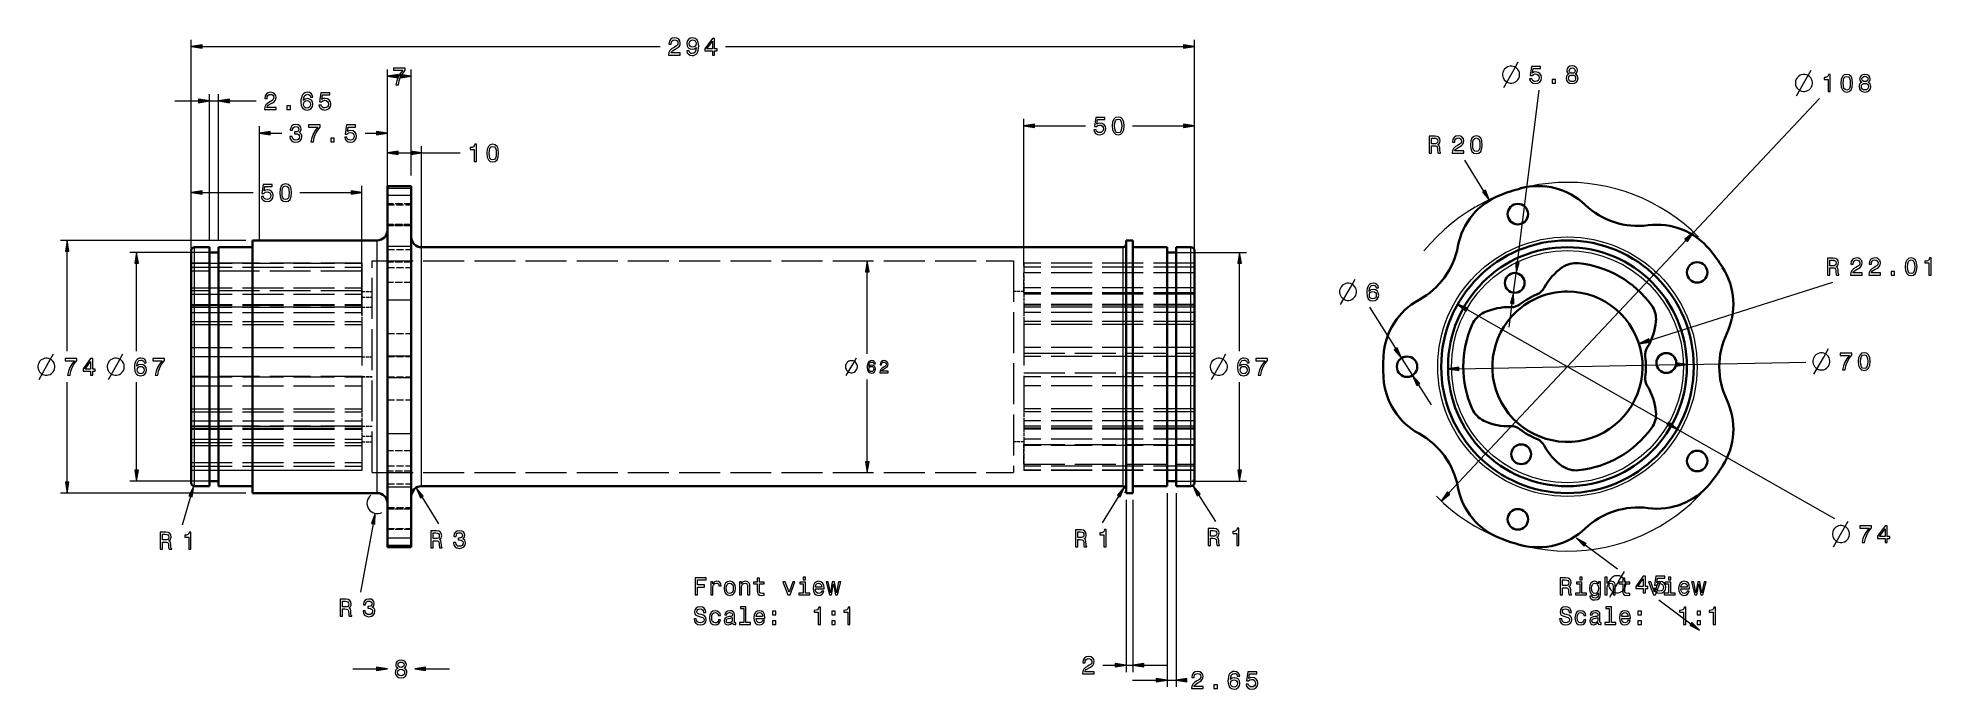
# Model space of a CAD drawing. Extents: x -14 to 541, y 210 to 400.
import ezdxf

# ---------------------------------------------------------------- set-up
doc = ezdxf.new("R2010")
doc.units = 0
doc.linetypes.add('DASHED', pattern=[15, 12, -3])

msp = doc.modelspace()

# ---------------------------------------------------------------- linework, layer by layer
at = {"color": 3, "lineweight": 13}
for p, q in [((31.36, 328.58), (31.36, 399.77)), ((325.36, 328.58), (325.36, 399.77)), ((34.54, 397.77), (168.82, 397.77)), ((187.9, 397.77), (322.19, 397.77)), ((88.86, 359.99), (88.86, 391.07)), ((95.86, 359.99), (95.86, 391.07)), ((36.71, 340.99), (36.71, 383.82)), ((39.36, 340.99), (39.36, 383.82)), ((420.01, 334.57), (426.39, 385.01)), ((471.66, 343.34), (508.52, 382.56)), ((51.36, 340.99), (51.36, 374.4)), ((88.86, 340.99), (88.86, 374.4)), ((275.36, 333.44), (275.36, 376.57)), ((325.36, 333.44), (325.36, 376.57)), ((88.86, 302.99), (88.86, 368.6)), ((98.86, 302.99), (98.86, 368.6)), ((31.36, 319.25), (31.36, 357)), ((81.36, 319.25), (81.36, 357)), ((47.36, 340.99), (-6.98, 340.99)), ((399.88, 266.95), (469.49, 341.03)), ((-4.98, 308.52), (-4.98, 337.82)), ((37.36, 337.49), (13.36, 337.49)), ((15.36, 308.52), (15.36, 334.32)), ((319.36, 337.49), (340.63, 337.49)), ((338.63, 308.52), (338.63, 334.32)), ((458.68, 311.64), (512.43, 328.79)), ((405.28, 320.7), (464.09, 287.28)), ((469.68, 304.66), (504.59, 305.33)), ((402.87, 303.38), (466.51, 304.6)), ((-4.98, 270.17), (-4.98, 299.46)), ((15.36, 273.67), (15.36, 299.46)), ((338.63, 273.67), (338.63, 299.46)), ((466.86, 285.71), (512.97, 259.5)), ((47.36, 266.99), (-6.98, 266.99)), ((37.36, 270.49), (13.36, 270.49)), ((317.36, 266.99), (317.36, 210.19)), ((319.36, 270.49), (340.63, 270.49)), ((320.01, 266.99), (320.01, 210.19)), ((305.36, 264.99), (305.36, 214.54)), ((307.36, 264.99), (307.36, 214.54)), ((84.72, 257.92), (80.95, 237.94))]:
    msp.add_line(p, q, dxfattribs=at)
at = {"color": 3, "lineweight": 13, "ltscale": 0.174624}
for p, q in [((26.55, 381.82), (33.54, 381.82)), ((78.7, 215.52), (85.69, 215.52)), ((100.04, 215.52), (107.02, 215.52))]:
    msp.add_line(p, q, dxfattribs=at)
at = {"color": 3, "lineweight": 13, "ltscale": 0.06625}
msp.add_line((36.71, 381.82), (39.36, 381.82), dxfattribs=at)
at = {"color": 3, "lineweight": 13, "ltscale": 0.19595}
msp.add_line((42.54, 381.82), (50.37, 381.82), dxfattribs=at)
at = {"color": 3, "lineweight": 13, "ltscale": 0.084216}
for p, q in [((54.54, 372.4), (57.9, 372.4)), ((82.32, 372.4), (85.69, 372.4))]:
    msp.add_line(p, q, dxfattribs=at)
at = {"color": 3, "lineweight": 13, "ltscale": 0.373895}
for p, q in [((278.54, 374.57), (293.49, 374.57)), ((307.23, 374.57), (322.19, 374.57)), ((34.54, 355), (49.49, 355)), ((63.23, 355), (78.19, 355))]:
    msp.add_line(p, q, dxfattribs=at)
at = {"color": 3, "lineweight": 13, "ltscale": 0.091249}
msp.add_line((92.04, 366.6), (95.69, 366.6), dxfattribs=at)
at = {"color": 3, "lineweight": 13, "ltscale": 0.283326}
msp.add_line((98.86, 366.6), (110.19, 366.6), dxfattribs=at)
at = {"color": 3, "lineweight": 13, "ltscale": 0.2665}
msp.add_line((410.21, 355.43), (404.66, 364.53), dxfattribs=at)
at = {"color": 7, "lineweight": 35, "ltscale": 0.016118}
for p, q in [((88.86, 356.25), (88.86, 356.9)), ((95.86, 356.25), (95.86, 356.9)), ((88.86, 251.09), (88.86, 251.73)), ((95.86, 251.09), (95.86, 251.73))]:
    msp.add_line(p, q, dxfattribs=at)
at = {"color": 7, "lineweight": 35, "ltscale": 0.175}
for p, q in [((88.86, 356.9), (95.86, 356.9)), ((88.86, 251.09), (95.86, 251.09))]:
    msp.add_line(p, q, dxfattribs=at)
at = {"color": 7, "lineweight": 13, "ltscale": 0.175}
for p, q in [((88.86, 356.25), (95.86, 356.25)), ((88.86, 354.26), (95.86, 354.26)), ((88.86, 339.28), (95.86, 339.28)), ((88.86, 323.6), (95.86, 323.6)), ((88.86, 307.21), (95.86, 307.21)), ((88.86, 300.78), (95.86, 300.78)), ((88.86, 284.39), (95.86, 284.39)), ((95.86, 268.7), (88.86, 268.7)), ((95.86, 253.72), (88.86, 253.72)), ((88.86, 251.73), (95.86, 251.73))]:
    msp.add_line(p, q, dxfattribs=at)
at = {"color": 7, "lineweight": 35, "ltscale": 0.049664}
for p, q in [((88.86, 354.26), (88.86, 356.25)), ((95.86, 354.26), (95.86, 356.25)), ((88.86, 251.73), (88.86, 253.72)), ((95.86, 251.73), (95.86, 253.72))]:
    msp.add_line(p, q, dxfattribs=at)
at = {"color": 7, "lineweight": 35, "ltscale": 0.374565}
for p, q in [((88.86, 339.28), (88.86, 354.26)), ((95.86, 339.28), (95.86, 354.26)), ((88.86, 253.72), (88.86, 268.7)), ((95.86, 253.72), (95.86, 268.7))]:
    msp.add_line(p, q, dxfattribs=at)
at = {"color": 7, "linetype": 'DASHED', "lineweight": 13, "ltscale": 0.175}
for p, q in [((95.86, 351.69), (88.86, 351.69)), ((88.86, 351.4), (95.86, 351.4)), ((95.86, 345.69), (88.86, 345.69)), ((88.86, 345.58), (95.86, 345.58)), ((88.86, 345.41), (95.86, 345.41)), ((95.86, 345.21), (88.86, 345.21)), ((88.86, 338.28), (95.86, 338.28)), ((95.86, 334.62), (88.86, 334.62)), ((88.86, 333.07), (95.86, 333.07)), ((95.86, 328.62), (88.86, 328.62)), ((88.86, 313.69), (95.86, 313.69)), ((88.86, 306.99), (95.86, 306.99)), ((88.86, 300.99), (95.86, 300.99)), ((88.86, 294.3), (95.86, 294.3)), ((95.86, 279.37), (88.86, 279.37)), ((88.86, 274.91), (95.86, 274.91)), ((95.86, 273.37), (88.86, 273.37)), ((88.86, 269.71), (95.86, 269.71)), ((88.86, 262.77), (95.86, 262.77)), ((88.86, 262.58), (95.86, 262.58)), ((88.86, 262.4), (95.86, 262.4)), ((95.86, 262.29), (88.86, 262.29)), ((88.86, 256.59), (95.86, 256.59)), ((95.86, 256.29), (88.86, 256.29))]:
    msp.add_line(p, q, dxfattribs=at)
at = {"color": 7, "lineweight": 13}
for p, q in [((32.36, 268.99), (32.36, 338.99)), ((85.86, 266.99), (85.86, 340.99)), ((98.86, 268.99), (98.86, 338.99)), ((304.36, 338.99), (304.36, 268.99)), ((324.36, 268.99), (324.36, 338.99)), ((229.51, 307.77), (229.51, 331.82)), ((229.51, 276.17), (229.51, 300.21))]:
    msp.add_line(p, q, dxfattribs=at)
at = {"color": 7, "linetype": 'DASHED', "lineweight": 13}
for p, q in [((32.36, 268.99), (32.36, 338.99)), ((85.86, 266.99), (85.86, 340.99)), ((98.86, 268.99), (98.86, 338.99)), ((304.36, 338.99), (304.36, 268.99)), ((324.36, 268.99), (324.36, 338.99)), ((81.36, 334.36), (31.36, 334.36)), ((31.36, 334.32), (81.36, 334.32)), ((31.36, 333.1), (81.36, 333.1)), ((84.36, 334.99), (272.36, 334.99)), ((84.36, 272.99), (84.36, 334.99)), ((272.36, 334.99), (272.36, 272.99)), ((325.36, 334.36), (275.36, 334.36)), ((325.36, 334.32), (275.36, 334.32)), ((325.36, 333.1), (275.36, 333.1)), ((81.36, 331.99), (31.36, 331.99)), ((325.36, 331.44), (275.36, 331.44)), ((31.36, 327.08), (81.36, 327.08)), ((81.36, 326.19), (31.36, 326.19)), ((31.36, 325.24), (81.36, 325.24)), ((31.36, 322.25), (81.36, 322.25)), ((31.36, 321.98), (81.36, 321.98)), ((325.36, 327.08), (275.36, 327.08)), ((325.36, 325.64), (275.36, 325.64)), ((325.36, 325.24), (275.36, 325.24)), ((325.36, 322.25), (275.36, 322.25)), ((325.36, 321.98), (275.36, 321.98)), ((81.36, 321.44), (31.36, 321.44)), ((31.36, 321.43), (81.36, 321.43)), ((81.36, 321.42), (31.36, 321.42)), ((31.36, 319.84), (81.36, 319.84)), ((31.36, 317.25), (81.36, 317.25)), ((31.36, 316.33), (81.36, 316.33)), ((81.36, 316.33), (81.36, 291.65)), ((325.36, 321.44), (275.36, 321.44)), ((325.36, 321.43), (275.36, 321.43)), ((325.36, 321.42), (275.36, 321.42)), ((325.36, 319.84), (275.36, 319.84)), ((325.36, 317.25), (275.36, 317.25)), ((325.36, 316.33), (275.36, 316.33)), ((275.36, 316.33), (275.36, 291.65)), ((31.36, 309.64), (81.36, 309.64)), ((31.36, 306.98), (81.36, 306.98)), ((81.36, 306.93), (31.36, 306.93)), ((325.36, 309.64), (275.36, 309.64)), ((275.36, 307.98), (325.36, 307.98)), ((325.36, 306.98), (275.36, 306.98)), ((81.36, 301.13), (31.36, 301.13)), ((31.36, 301), (81.36, 301)), ((275.36, 302.18), (325.36, 302.18)), ((325.36, 301), (275.36, 301)), ((31.36, 298.34), (81.36, 298.34)), ((325.36, 298.34), (275.36, 298.34)), ((31.36, 291.65), (81.36, 291.65)), ((31.36, 290.74), (81.36, 290.74)), ((325.36, 291.65), (275.36, 291.65)), ((325.36, 290.74), (275.36, 290.74)), ((31.36, 288.14), (81.36, 288.14)), ((31.36, 286.56), (81.36, 286.56)), ((81.36, 286.56), (31.36, 286.56)), ((81.36, 286.54), (31.36, 286.54)), ((31.36, 286), (81.36, 286)), ((31.36, 285.73), (81.36, 285.73)), ((325.36, 288.14), (275.36, 288.14)), ((325.36, 286.56), (275.36, 286.56)), ((325.36, 286.56), (275.36, 286.56)), ((325.36, 286.54), (275.36, 286.54)), ((325.36, 286), (275.36, 286)), ((325.36, 285.73), (275.36, 285.73)), ((31.36, 282.74), (81.36, 282.74)), ((31.36, 281.76), (81.36, 281.76)), ((31.36, 280.91), (81.36, 280.91)), ((325.36, 282.74), (275.36, 282.74)), ((275.36, 281.25), (325.36, 281.25)), ((325.36, 280.91), (275.36, 280.91)), ((31.36, 275.96), (81.36, 275.96)), ((31.36, 274.88), (81.36, 274.88)), ((31.36, 273.66), (81.36, 273.66)), ((81.36, 273.62), (31.36, 273.62)), ((84.36, 272.99), (272.36, 272.99)), ((275.36, 275.45), (325.36, 275.45)), ((325.36, 274.88), (275.36, 274.88)), ((325.36, 273.66), (275.36, 273.66)), ((325.36, 273.62), (275.36, 273.62))]:
    msp.add_line(p, q, dxfattribs=at)
at = {"color": 7, "lineweight": 35, "ltscale": 0.10875}
for p, q in [((32.36, 338.99), (36.71, 338.99)), ((32.36, 268.99), (36.71, 268.99))]:
    msp.add_line(p, q, dxfattribs=at)
at = {"color": 7, "lineweight": 35}
for p, q in [((36.71, 268.99), (36.71, 338.99)), ((39.36, 268.99), (39.36, 338.99)), ((49.36, 266.99), (49.36, 340.99)), ((49.36, 340.99), (85.86, 340.99)), ((98.86, 338.99), (304.36, 338.99)), ((305.36, 340.99), (305.36, 266.99)), ((307.36, 340.99), (307.36, 266.99)), ((317.36, 338.99), (317.36, 268.99)), ((320.01, 338.99), (320.01, 268.99)), ((31.36, 269.99), (31.36, 337.99)), ((325.36, 269.99), (325.36, 337.99)), ((49.36, 266.99), (85.86, 266.99)), ((98.86, 268.99), (304.36, 268.99))]:
    msp.add_line(p, q, dxfattribs=at)
at = {"color": 7, "lineweight": 35, "ltscale": 0.25}
for p, q in [((39.36, 338.99), (49.36, 338.99)), ((307.36, 338.99), (317.36, 338.99)), ((39.36, 268.99), (49.36, 268.99)), ((307.36, 268.99), (317.36, 268.99))]:
    msp.add_line(p, q, dxfattribs=at)
at = {"color": 7, "lineweight": 35, "ltscale": 0.392153}
for p, q in [((88.86, 339.28), (88.86, 323.6)), ((88.86, 284.39), (88.86, 268.7))]:
    msp.add_line(p, q, dxfattribs=at)
at = {"color": 7, "lineweight": 35, "ltscale": 0.352784}
msp.add_line((95.86, 325.17), (95.86, 339.28), dxfattribs=at)
at = {"color": 7, "lineweight": 35, "ltscale": 0.05}
for p, q in [((307.36, 340.99), (305.36, 340.99)), ((307.36, 266.99), (305.36, 266.99))]:
    msp.add_line(p, q, dxfattribs=at)
at = {"color": 7, "lineweight": 35, "ltscale": 0.108751}
for p, q in [((320.01, 338.99), (324.36, 338.99)), ((320.01, 268.99), (324.36, 268.99))]:
    msp.add_line(p, q, dxfattribs=at)
at = {"color": 7, "lineweight": 35, "ltscale": 0.06625}
for p, q in [((39.36, 337.49), (36.71, 337.49)), ((39.36, 270.49), (36.71, 270.49))]:
    msp.add_line(p, q, dxfattribs=at)
at = {"color": 7, "linetype": 'DASHED', "lineweight": 13, "ltscale": 0.031604}
for p, q in [((81.36, 334.36), (81.36, 333.1)), ((275.36, 334.36), (275.36, 333.1)), ((81.36, 274.88), (81.36, 273.62)), ((275.36, 274.88), (275.36, 273.62))]:
    msp.add_line(p, q, dxfattribs=at)
at = {"color": 7, "linetype": 'DASHED', "lineweight": 13, "ltscale": 0.150557}
for p, q in [((81.36, 333.1), (81.36, 327.08)), ((275.36, 333.1), (275.36, 327.08)), ((81.36, 280.91), (81.36, 274.88)), ((275.36, 280.91), (275.36, 274.88))]:
    msp.add_line(p, q, dxfattribs=at)
at = {"color": 7, "lineweight": 35, "ltscale": 0.066249}
for p, q in [((317.36, 337.49), (320.01, 337.49)), ((317.36, 270.49), (320.01, 270.49))]:
    msp.add_line(p, q, dxfattribs=at)
at = {"color": 7, "linetype": 'DASHED', "lineweight": 13, "ltscale": 0.03625}
for p, q in [((81.36, 331.99), (81.36, 330.54)), ((275.36, 275.45), (275.36, 276.9))]:
    msp.add_line(p, q, dxfattribs=at)
at = {"color": 7, "linetype": 'DASHED', "lineweight": 13, "ltscale": 0.10875}
for p, q in [((81.36, 330.54), (81.36, 326.19)), ((275.36, 276.9), (275.36, 281.25))]:
    msp.add_line(p, q, dxfattribs=at)
at = {"color": 7, "linetype": 'DASHED', "lineweight": 13, "ltscale": 0.145}
for p, q in [((275.36, 325.64), (275.36, 331.44)), ((81.36, 281.76), (81.36, 275.96))]:
    msp.add_line(p, q, dxfattribs=at)
at = {"color": 3, "lineweight": 13, "ltscale": 0.145}
msp.add_line((418.89, 325.67), (419.62, 331.42), dxfattribs=at)
at = {"color": 7, "linetype": 'DASHED', "lineweight": 13, "ltscale": 0.045844}
for p, q in [((81.36, 327.08), (81.36, 325.24)), ((275.36, 327.08), (275.36, 325.24)), ((81.36, 282.74), (81.36, 280.91)), ((275.36, 282.74), (275.36, 280.91))]:
    msp.add_line(p, q, dxfattribs=at)
at = {"color": 7, "linetype": 'DASHED', "lineweight": 13, "ltscale": 0.075}
for p, q in [((81.36, 326), (84.36, 326)), ((81.36, 324.34), (84.36, 324.34)), ((81.36, 324.32), (84.36, 324.32)), ((275.36, 326), (272.36, 326)), ((81.36, 321.45), (84.36, 321.45)), ((81.36, 321.42), (84.36, 321.42)), ((81.36, 306.92), (84.36, 306.92)), ((81.36, 306.85), (84.36, 306.85)), ((81.36, 301.13), (84.36, 301.13)), ((81.36, 301.06), (84.36, 301.06)), ((81.36, 286.57), (84.36, 286.57)), ((81.36, 286.53), (84.36, 286.53)), ((81.36, 283.66), (84.36, 283.66)), ((81.36, 283.64), (84.36, 283.64)), ((81.36, 281.99), (84.36, 281.99)), ((275.36, 281.99), (272.36, 281.99))]:
    msp.add_line(p, q, dxfattribs=at)
at = {"color": 7, "linetype": 'DASHED', "lineweight": 13, "ltscale": 0.074828}
for p, q in [((81.36, 325.24), (81.36, 322.25)), ((275.36, 325.24), (275.36, 322.25)), ((81.36, 285.73), (81.36, 282.74)), ((275.36, 285.73), (275.36, 282.74))]:
    msp.add_line(p, q, dxfattribs=at)
at = {"color": 7, "linetype": 'DASHED', "lineweight": 13, "ltscale": 0.020248}
for p, q in [((81.36, 322.25), (81.36, 321.44)), ((275.36, 286.54), (275.36, 285.73))]:
    msp.add_line(p, q, dxfattribs=at)
at = {"color": 7, "lineweight": 35, "ltscale": 0.409741}
for p, q in [((88.86, 307.21), (88.86, 323.6)), ((95.86, 307.21), (95.86, 323.6)), ((88.86, 284.39), (88.86, 300.78)), ((95.86, 284.39), (95.86, 300.78))]:
    msp.add_line(p, q, dxfattribs=at)
at = {"color": 7, "lineweight": 35, "ltscale": 0.039369}
msp.add_line((95.86, 323.6), (95.86, 325.17), dxfattribs=at)
at = {"color": 7, "linetype": 'DASHED', "lineweight": 13, "ltscale": 0.020639}
for p, q in [((275.36, 322.25), (275.36, 321.42)), ((81.36, 286.56), (81.36, 285.73))]:
    msp.add_line(p, q, dxfattribs=at)
at = {"color": 3, "lineweight": 13, "ltscale": 0.174625}
for p, q in [((417.62, 315.59), (418.49, 322.52)), ((390.98, 298.77), (394.71, 292.86)), ((310.54, 216.54), (317.52, 216.54)), ((307.2, 212.19), (314.19, 212.19))]:
    msp.add_line(p, q, dxfattribs=at)
at = {"color": 7, "linetype": 'DASHED', "lineweight": 13, "ltscale": 0.039912}
for p, q in [((81.36, 321.44), (81.36, 319.84)), ((275.36, 321.44), (275.36, 319.84)), ((81.36, 288.14), (81.36, 286.54)), ((275.36, 288.14), (275.36, 286.54))]:
    msp.add_line(p, q, dxfattribs=at)
at = {"color": 7, "linetype": 'DASHED', "lineweight": 13, "ltscale": 0.087775}
for p, q in [((81.36, 319.84), (81.36, 316.33)), ((275.36, 319.84), (275.36, 316.33)), ((81.36, 291.65), (81.36, 288.14)), ((275.36, 291.65), (275.36, 288.14))]:
    msp.add_line(p, q, dxfattribs=at)
at = {"color": 3, "lineweight": 13, "ltscale": 0.360186}
msp.add_line((376.7, 321.4), (384.39, 309.21), dxfattribs=at)
at = {"color": 7, "lineweight": 35, "ltscale": 0.160716}
for p, q in [((88.86, 300.78), (88.86, 307.21)), ((95.86, 300.78), (95.86, 307.21))]:
    msp.add_line(p, q, dxfattribs=at)
at = {"color": 3, "lineweight": 13, "ltscale": 0.149999}
msp.add_line((386.08, 306.53), (389.29, 301.45), dxfattribs=at)
at = {"color": 7, "lineweight": 35, "ltscale": 0.320619}
msp.add_line((95.86, 271.56), (95.86, 284.39), dxfattribs=at)
at = {"color": 7, "lineweight": 35, "ltscale": 0.071534}
msp.add_line((95.86, 268.7), (95.86, 271.56), dxfattribs=at)
at = {"color": 3, "lineweight": 13, "ltscale": 0.231816}
msp.add_line((326.6, 266.47), (331.58, 258.65), dxfattribs=at)
at = {"color": 3, "lineweight": 13, "ltscale": 0.219736}
msp.add_line((31.17, 265.99), (28.67, 257.56), dxfattribs=at)
at = {"color": 3, "lineweight": 13, "ltscale": 0.231793}
msp.add_line((98.95, 265.84), (103.82, 257.95), dxfattribs=at)
at = {"color": 3, "lineweight": 13, "ltscale": 0.231792}
msp.add_line((303.22, 266.14), (298.35, 258.25), dxfattribs=at)
at = {"color": 3, "lineweight": 13, "ltscale": 0.293805}
for p, q in [((439.91, 251.84), (449.32, 244.8)), ((461.46, 235.74), (470.87, 228.71))]:
    msp.add_line(p, q, dxfattribs=at)
at = {"color": 3, "lineweight": 13, "ltscale": 0.091779}
msp.add_line((298.51, 216.54), (302.19, 216.54), dxfattribs=at)
at = {"color": 3, "lineweight": 13, "ltscale": 0.05}
msp.add_line((305.36, 216.54), (307.36, 216.54), dxfattribs=at)
at = {"color": 3, "lineweight": 13, "ltscale": 0.066249}
msp.add_line((317.36, 212.19), (320.01, 212.19), dxfattribs=at)
at = {"color": 3, "lineweight": 13}
for points in [[(171.27, 395.27), (174.7, 395.27), (174.7, 395.89), (171.99, 395.89), (172.14, 396.23), (172.4, 396.51), (173.2, 397.02), (173.62, 397.24), (174.1, 397.55), (174.44, 397.91), (174.63, 398.33), (174.7, 398.82), (174.58, 399.42), (174.24, 399.9), (173.72, 400.2), (173.05, 400.31), (172.36, 400.19), (171.84, 399.85), (171.5, 399.31), (171.38, 398.59), (171.38, 398.49), (172.04, 398.49), (172.04, 398.55), (172.1, 399.04), (172.3, 399.4), (172.61, 399.63), (173.02, 399.71), (173.43, 399.64), (173.74, 399.46), (173.95, 399.18), (174.02, 398.82), (173.97, 398.49), (173.83, 398.21), (173.6, 397.97), (173.28, 397.75), (172.86, 397.52), (172.15, 397.07), (171.65, 396.6), (171.36, 396.02), (171.27, 395.29)], [(176.63, 396.51), (176.74, 395.94), (177.05, 395.5), (177.54, 395.23), (178.19, 395.13), (178.61, 395.18), (179, 395.31), (179.32, 395.53), (179.59, 395.85), (179.81, 396.24), (179.97, 396.73), (180.06, 397.3), (180.1, 397.94), (179.97, 398.96), (179.62, 399.7), (179.06, 400.15), (178.29, 400.31), (177.58, 400.18), (177.05, 399.83), (176.7, 399.3), (176.59, 398.63), (176.7, 397.94), (177.04, 397.41), (177.55, 397.08), (178.19, 396.97), (178.87, 397.11), (179.38, 397.53), (179.26, 396.73), (179.03, 396.16), (178.68, 395.82), (178.2, 395.71), (177.82, 395.76), (177.55, 395.92), (177.37, 396.17), (177.29, 396.51)], [(177.29, 398.64), (177.36, 399.08), (177.56, 399.44), (177.88, 399.66), (178.29, 399.74), (178.71, 399.66), (179.04, 399.44), (179.24, 399.09), (179.32, 398.64), (179.24, 398.19), (179.04, 397.85), (178.71, 397.64), (178.27, 397.57), (177.87, 397.64), (177.56, 397.85), (177.36, 398.18)], [(184.09, 395.27), (184.74, 395.27), (184.74, 396.51), (185.46, 396.51), (185.46, 397.09), (184.74, 397.09), (184.74, 400.16), (184.09, 400.16), (181.9, 397.14), (181.9, 396.51), (184.09, 396.51)], [(34.54, 398.27), (31.36, 397.77), (34.54, 397.27)], [(182.5, 397.09), (184.09, 399.33), (184.09, 397.09)], [(322.19, 397.27), (325.36, 397.77), (322.19, 398.27)], [(92.04, 389.58), (88.86, 389.07), (92.04, 388.57)], [(91.36, 386.57), (92.09, 386.57), (92.32, 387.76), (92.74, 388.87), (93.33, 389.9), (94.1, 390.87), (94.1, 391.46), (90.68, 391.46), (90.68, 390.81), (93.41, 390.81), (92.62, 389.84), (92.02, 388.82), (91.6, 387.74)], [(92.69, 388.57), (95.86, 389.07), (92.69, 389.58)], [(418.44, 392.04), (417.94, 392.04), (417.52, 391.96), (417.1, 391.79), (416.69, 391.54), (416.19, 391.04), (415.94, 390.63), (415.77, 390.21), (415.69, 389.79), (415.69, 389.29), (415.77, 388.88), (415.94, 388.46), (416.19, 388.04), (416.69, 387.54), (417.1, 387.29), (417.52, 387.13), (417.94, 387.04), (418.44, 387.04), (418.85, 387.13), (419.27, 387.29), (419.69, 387.54), (420.19, 388.04), (420.44, 388.46), (420.6, 388.88), (420.69, 389.29), (420.69, 389.79), (420.6, 390.21), (420.44, 390.63), (420.19, 391.04), (419.69, 391.54), (419.27, 391.79), (418.85, 391.96)], [(423.61, 388.35), (423.77, 387.76), (424.12, 387.29), (424.64, 387.01), (425.3, 386.9), (426.03, 387.03), (426.6, 387.38), (426.96, 387.94), (427.09, 388.66), (426.97, 389.33), (426.63, 389.86), (426.09, 390.2), (425.39, 390.32), (424.85, 390.23), (424.43, 390), (424.63, 391.34), (426.82, 391.34), (426.82, 391.93), (424.15, 391.93), (423.75, 389.28), (424.33, 389.28), (424.75, 389.62), (425.28, 389.74), (425.74, 389.66), (426.09, 389.43), (426.32, 389.08), (426.4, 388.63), (426.32, 388.17), (426.09, 387.82), (425.73, 387.6), (425.28, 387.52), (424.9, 387.57), (424.6, 387.73), (424.39, 387.99), (424.28, 388.35)], [(435.18, 389.74), (434.81, 389.54), (434.56, 389.25), (434.4, 388.9), (434.35, 388.48), (434.46, 387.83), (434.79, 387.34), (435.33, 387.02), (436.07, 386.9), (436.8, 387.02), (437.34, 387.34), (437.67, 387.83), (437.79, 388.48), (437.73, 388.9), (437.58, 389.25), (437.32, 389.54), (436.96, 389.74), (437.25, 389.91), (437.45, 390.15), (437.57, 390.44), (437.62, 390.79), (437.5, 391.3), (437.2, 391.71), (436.71, 391.98), (436.07, 392.08), (435.42, 391.98), (434.93, 391.71), (434.62, 391.3), (434.51, 390.79), (434.55, 390.44), (434.67, 390.15)], [(435.04, 388.49), (435.1, 388.87), (435.31, 389.16), (435.64, 389.35), (436.07, 389.41), (436.49, 389.35), (436.82, 389.16), (437.03, 388.87), (437.1, 388.49), (437.03, 388.08), (436.82, 387.77), (436.49, 387.57), (436.07, 387.5), (435.64, 387.57), (435.31, 387.77), (435.1, 388.08)], [(435.2, 390.73), (435.25, 391.05), (435.43, 391.29), (435.7, 391.44), (436.07, 391.5), (436.43, 391.44), (436.7, 391.29), (436.88, 391.05), (436.94, 390.73), (436.88, 390.41), (436.7, 390.15), (436.43, 389.99), (436.07, 389.94), (435.7, 390), (435.43, 390.15), (435.25, 390.41)], [(504.25, 389.6), (503.75, 389.6), (503.33, 389.51), (502.92, 389.35), (502.5, 389.1), (502, 388.6), (501.75, 388.18), (501.58, 387.76), (501.5, 387.35), (501.5, 386.85), (501.58, 386.43), (501.75, 386.01), (502, 385.6), (502.5, 385.1), (502.92, 384.85), (503.33, 384.68), (503.75, 384.6), (504.25, 384.6), (504.67, 384.68), (505.08, 384.85), (505.5, 385.1), (506, 385.6), (506.25, 386.01), (506.42, 386.43), (506.5, 386.85), (506.5, 387.35), (506.42, 387.76), (506.25, 388.18), (506, 388.6), (505.5, 389.1), (505.08, 389.35), (504.67, 389.51)], [(511.08, 384.6), (511.74, 384.6), (511.74, 389.63), (511.25, 389.63), (511.12, 389.19), (510.86, 388.9), (510.46, 388.72), (509.91, 388.67), (509.91, 388.15), (511.08, 388.15)], [(514.81, 387.04), (514.92, 385.91), (515.26, 385.1), (515.8, 384.61), (516.55, 384.45), (517.29, 384.61), (517.83, 385.1), (518.16, 385.91), (518.28, 387.04), (518.16, 388.16), (518.02, 388.61), (517.83, 388.98), (517.29, 389.47), (516.55, 389.63), (515.8, 389.47), (515.26, 388.97), (514.92, 388.16)], [(515.5, 387.04), (515.56, 387.91), (515.74, 388.54), (516.06, 388.9), (516.55, 389.03), (517.02, 388.9), (517.35, 388.54), (517.53, 387.91), (517.58, 387.04), (517.53, 386.16), (517.35, 385.53), (517.02, 385.16), (516.55, 385.04), (516.06, 385.16), (515.74, 385.53), (515.56, 386.16)], [(520.99, 387.29), (520.62, 387.09), (520.37, 386.81), (520.21, 386.45), (520.16, 386.03), (520.28, 385.39), (520.61, 384.89), (521.15, 384.57), (521.88, 384.45), (522.61, 384.57), (523.15, 384.89), (523.48, 385.39), (523.61, 386.03), (523.55, 386.45), (523.4, 386.81), (523.14, 387.09), (522.78, 387.29), (523.07, 387.46), (523.27, 387.7), (523.39, 387.99), (523.43, 388.34), (523.32, 388.85), (523.01, 389.26), (522.52, 389.53), (521.88, 389.63), (521.24, 389.53), (520.75, 389.26), (520.44, 388.85), (520.33, 388.34), (520.36, 387.99), (520.49, 387.7)], [(521.01, 388.28), (521.07, 388.6), (521.24, 388.85), (521.52, 389), (521.88, 389.06), (522.24, 389), (522.52, 388.85), (522.69, 388.6), (522.76, 388.28), (522.69, 387.96), (522.52, 387.71), (522.24, 387.54), (521.88, 387.49), (521.52, 387.55), (521.24, 387.71), (521.07, 387.96)], [(52.82, 379.32), (56.25, 379.32), (56.25, 379.94), (53.54, 379.94), (53.69, 380.28), (53.95, 380.56), (54.75, 381.07), (55.17, 381.29), (55.65, 381.6), (55.99, 381.96), (56.18, 382.39), (56.25, 382.87), (56.13, 383.47), (55.79, 383.95), (55.27, 384.25), (54.6, 384.36), (53.91, 384.24), (53.39, 383.9), (53.05, 383.36), (52.93, 382.64), (52.93, 382.54), (53.59, 382.54), (53.59, 382.6), (53.65, 383.09), (53.85, 383.45), (54.16, 383.68), (54.57, 383.76), (54.99, 383.69), (55.3, 383.51), (55.5, 383.23), (55.57, 382.88), (55.52, 382.54), (55.38, 382.26), (55.15, 382.02), (54.83, 381.8), (54.41, 381.57), (53.7, 381.12), (53.21, 380.65), (52.91, 380.07), (52.82, 379.35)], [(66.98, 382.98), (66.84, 383.56), (66.52, 383.99), (66.03, 384.27), (65.4, 384.36), (64.98, 384.31), (64.61, 384.17), (64.28, 383.95), (64.01, 383.63), (63.79, 383.24), (63.64, 382.75), (63.53, 382.18), (63.51, 381.54), (63.62, 380.52), (63.97, 379.78), (64.54, 379.33), (65.32, 379.18), (66.02, 379.31), (66.55, 379.65), (66.9, 380.18), (67.02, 380.86), (66.9, 381.54), (66.57, 382.07), (66.06, 382.4), (65.42, 382.52), (64.74, 382.37), (64.23, 381.96), (64.33, 382.75), (64.56, 383.32), (64.92, 383.66), (65.41, 383.78), (65.77, 383.72), (66.04, 383.57), (66.22, 383.31), (66.32, 382.98)], [(68.8, 380.63), (68.96, 380.04), (69.31, 379.58), (69.83, 379.29), (70.49, 379.18), (71.22, 379.31), (71.79, 379.66), (72.15, 380.22), (72.29, 380.94), (72.16, 381.61), (71.82, 382.14), (71.28, 382.48), (70.58, 382.6), (70.04, 382.52), (69.62, 382.28), (69.82, 383.62), (72.01, 383.62), (72.01, 384.22), (69.34, 384.22), (68.94, 381.56), (69.52, 381.56), (69.94, 381.9), (70.47, 382.03), (70.93, 381.95), (71.28, 381.72), (71.51, 381.36), (71.59, 380.91), (71.51, 380.45), (71.28, 380.1), (70.92, 379.88), (70.47, 379.8), (70.09, 379.85), (69.79, 380.02), (69.58, 380.27), (69.47, 380.63)], [(430.23, 387.04), (431.23, 387.04), (431.23, 388.12), (430.23, 388.12)], [(520.85, 386.04), (520.92, 386.43), (521.13, 386.71), (521.45, 386.9), (521.88, 386.97), (522.31, 386.9), (522.63, 386.71), (522.84, 386.43), (522.91, 386.04), (522.84, 385.63), (522.63, 385.32), (522.31, 385.12), (521.88, 385.06), (521.45, 385.12), (521.13, 385.32), (520.92, 385.63)], [(33.54, 381.32), (36.71, 381.82), (33.54, 382.33)], [(42.54, 382.33), (39.36, 381.82), (42.54, 381.32)], [(59.41, 379.32), (60.41, 379.32), (60.41, 380.4), (59.41, 380.4)], [(66.32, 380.85), (66.24, 380.4), (66.04, 380.05), (65.72, 379.82), (65.31, 379.75), (64.89, 379.82), (64.56, 380.04), (64.36, 380.39), (64.29, 380.84), (64.36, 381.29), (64.56, 381.63), (64.9, 381.85), (65.34, 381.92), (65.73, 381.85), (66.04, 381.64), (66.24, 381.3)], [(54.54, 372.9), (51.36, 372.4), (54.54, 371.9)], [(60.29, 371.47), (60.29, 371.42), (60.4, 370.73), (60.74, 370.21), (61.28, 369.88), (61.98, 369.76), (62.73, 369.88), (63.29, 370.19), (63.65, 370.7), (63.78, 371.35), (63.73, 371.77), (63.57, 372.12), (63.31, 372.39), (62.96, 372.58), (63.43, 372.97), (63.6, 373.59), (63.49, 374.15), (63.18, 374.58), (62.67, 374.84), (61.98, 374.94), (61.33, 374.82), (60.84, 374.5), (60.51, 374), (60.4, 373.33), (60.4, 373.28), (61.05, 373.28), (61.1, 373.74), (61.29, 374.07), (61.59, 374.27), (62.02, 374.34), (62.39, 374.29), (62.67, 374.14), (62.83, 373.89), (62.9, 373.56), (62.83, 373.21), (62.66, 372.97), (62.36, 372.82), (61.95, 372.78), (61.67, 372.79), (61.67, 372.22), (62.02, 372.23), (62.47, 372.17), (62.81, 372), (63.01, 371.72), (63.09, 371.35), (63.01, 370.93), (62.8, 370.62), (62.47, 370.43), (62.03, 370.36), (61.57, 370.43), (61.24, 370.65), (61.03, 370.99), (60.95, 371.47)], [(66.44, 369.9), (67.17, 369.9), (67.41, 371.09), (67.82, 372.2), (68.42, 373.23), (69.19, 374.19), (69.19, 374.79), (65.76, 374.79), (65.76, 374.14), (68.49, 374.14), (67.7, 373.16), (67.1, 372.15), (66.69, 371.07)], [(76.33, 371.2), (76.49, 370.61), (76.84, 370.15), (77.36, 369.86), (78.02, 369.76), (78.75, 369.89), (79.32, 370.24), (79.68, 370.8), (79.82, 371.52), (79.69, 372.19), (79.35, 372.72), (78.81, 373.06), (78.11, 373.18), (77.57, 373.09), (77.15, 372.85), (77.35, 374.2), (79.54, 374.2), (79.54, 374.79), (76.87, 374.79), (76.47, 372.14), (77.05, 372.14), (77.47, 372.48), (78, 372.6), (78.46, 372.52), (78.82, 372.29), (79.04, 371.94), (79.12, 371.48), (79.04, 371.03), (78.81, 370.68), (78.46, 370.45), (78, 370.38), (77.62, 370.43), (77.32, 370.59), (77.11, 370.85), (77, 371.2)], [(85.69, 371.9), (88.86, 372.4), (85.69, 372.9)], [(278.54, 375.08), (275.36, 374.57), (278.54, 374.07)], [(295.91, 373.38), (296.06, 372.79), (296.42, 372.33), (296.94, 372.04), (297.6, 371.93), (298.33, 372.06), (298.9, 372.41), (299.26, 372.97), (299.39, 373.7), (299.27, 374.37), (298.92, 374.89), (298.38, 375.23), (297.69, 375.35), (297.14, 375.27), (296.73, 375.03), (296.93, 376.38), (299.12, 376.38), (299.12, 376.97), (296.45, 376.97), (296.05, 374.31), (296.63, 374.31), (297.04, 374.65), (297.58, 374.78), (298.04, 374.7), (298.39, 374.47), (298.61, 374.11), (298.69, 373.66), (298.61, 373.21), (298.38, 372.85), (298.03, 372.63), (297.58, 372.55), (297.2, 372.6), (296.9, 372.77), (296.68, 373.03), (296.58, 373.38)], [(301.29, 374.52), (301.4, 373.39), (301.74, 372.58), (302.28, 372.09), (303.03, 371.93), (303.77, 372.09), (304.31, 372.58), (304.64, 373.39), (304.76, 374.52), (304.64, 375.64), (304.51, 376.09), (304.31, 376.45), (303.77, 376.94), (303.03, 377.11), (302.28, 376.94), (301.74, 376.45), (301.4, 375.64)], [(301.98, 374.52), (302.04, 375.39), (302.22, 376.02), (302.55, 376.38), (303.03, 376.51), (303.51, 376.38), (303.83, 376.02), (304.01, 375.39), (304.07, 374.52), (304.01, 373.64), (303.83, 373.01), (303.51, 372.64), (303.03, 372.52), (302.55, 372.64), (302.22, 373.01), (302.04, 373.64)], [(322.19, 374.07), (325.36, 374.57), (322.19, 375.08)], [(72.28, 369.9), (73.28, 369.9), (73.28, 370.97), (72.28, 370.97)], [(92.04, 367.1), (88.86, 366.6), (92.04, 366.1)], [(95.69, 366.1), (98.86, 366.6), (95.69, 367.1)], [(114.26, 364.1), (114.92, 364.1), (114.92, 369.14), (114.43, 369.14), (114.3, 368.7), (114.04, 368.4), (113.65, 368.23), (113.1, 368.17), (113.1, 367.66), (114.26, 367.66)], [(118, 366.54), (118.1, 365.41), (118.44, 364.6), (118.98, 364.11), (119.73, 363.96), (120.47, 364.11), (121.01, 364.6), (121.35, 365.41), (121.46, 366.54), (121.35, 367.67), (121.21, 368.11), (121.01, 368.48), (120.47, 368.97), (119.73, 369.14), (118.98, 368.97), (118.44, 368.47), (118.1, 367.67)], [(118.69, 366.54), (118.74, 367.41), (118.92, 368.04), (119.25, 368.41), (119.73, 368.54), (120.21, 368.41), (120.53, 368.04), (120.71, 367.41), (120.77, 366.54), (120.71, 365.66), (120.53, 365.04), (120.21, 364.67), (119.73, 364.55), (119.25, 364.67), (118.92, 365.04), (118.74, 365.66)], [(394.18, 366.56), (394.85, 366.56), (394.85, 368.67), (395.53, 368.67), (396.04, 368.65), (396.35, 368.55), (396.53, 368.31), (396.6, 367.89), (396.64, 367.24), (396.68, 366.82), (396.77, 366.56), (397.52, 366.56), (397.52, 366.7), (397.36, 366.9), (397.3, 367.28), (397.25, 368.08), (397.13, 368.68), (396.96, 368.87), (396.7, 369.01), (396.99, 369.19), (397.19, 369.44), (397.32, 369.75), (397.36, 370.14), (397.26, 370.74), (396.97, 371.2), (396.5, 371.47), (395.85, 371.56), (394.18, 371.56)], [(395.66, 370.95), (396.1, 370.91), (396.41, 370.77), (396.61, 370.52), (396.67, 370.12), (396.6, 369.7), (396.41, 369.45), (396.07, 369.32), (395.62, 369.29), (394.85, 369.29), (394.85, 370.95)], [(400.9, 366.56), (404.34, 366.56), (404.34, 367.18), (401.63, 367.18), (401.78, 367.52), (402.04, 367.8), (402.84, 368.31), (403.26, 368.53), (403.74, 368.84), (404.07, 369.2), (404.27, 369.63), (404.34, 370.11), (404.22, 370.71), (403.88, 371.19), (403.36, 371.49), (402.69, 371.6), (402, 371.48), (401.47, 371.14), (401.14, 370.6), (401.02, 369.88), (401.02, 369.78), (401.68, 369.78), (401.68, 369.84), (401.74, 370.33), (401.94, 370.69), (402.25, 370.92), (402.66, 371), (403.07, 370.93), (403.38, 370.75), (403.59, 370.47), (403.66, 370.12), (403.61, 369.78), (403.47, 369.5), (403.24, 369.26), (402.92, 369.04), (402.5, 368.81), (401.79, 368.36), (401.29, 367.89), (401, 367.31), (400.9, 366.58)], [(406.26, 369.01), (406.37, 367.87), (406.71, 367.07), (407.25, 366.58), (408, 366.42), (408.74, 366.58), (409.28, 367.07), (409.61, 367.87), (409.73, 369.01), (409.61, 370.13), (409.48, 370.58), (409.28, 370.94), (408.74, 371.43), (408, 371.6), (407.25, 371.43), (406.71, 370.94), (406.37, 370.13)], [(406.96, 369.01), (407.01, 369.88), (407.19, 370.5), (407.52, 370.87), (408, 371), (408.48, 370.87), (408.8, 370.5), (408.98, 369.88), (409.04, 369.01), (408.98, 368.13), (408.8, 367.5), (408.48, 367.13), (408, 367.01), (407.52, 367.13), (407.19, 367.5), (407.01, 368.13)], [(34.54, 355.5), (31.36, 355), (34.54, 354.5)], [(51.91, 353.81), (52.06, 353.21), (52.42, 352.75), (52.94, 352.47), (53.6, 352.36), (54.33, 352.49), (54.9, 352.84), (55.26, 353.4), (55.39, 354.12), (55.27, 354.79), (54.92, 355.32), (54.38, 355.66), (53.69, 355.78), (53.14, 355.69), (52.73, 355.46), (52.93, 356.8), (55.12, 356.8), (55.12, 357.39), (52.45, 357.39), (52.05, 354.74), (52.63, 354.74), (53.04, 355.08), (53.58, 355.2), (54.04, 355.12), (54.39, 354.89), (54.61, 354.54), (54.69, 354.09), (54.61, 353.63), (54.38, 353.28), (54.03, 353.06), (53.58, 352.98), (53.2, 353.03), (52.9, 353.19), (52.68, 353.45), (52.58, 353.81)], [(57.29, 354.94), (57.4, 353.81), (57.74, 353.01), (58.28, 352.52), (59.03, 352.36), (59.77, 352.52), (60.31, 353.01), (60.64, 353.81), (60.76, 354.94), (60.64, 356.07), (60.51, 356.51), (60.31, 356.88), (59.77, 357.37), (59.03, 357.54), (58.28, 357.37), (57.74, 356.87), (57.4, 356.07)], [(57.98, 354.94), (58.04, 355.82), (58.22, 356.44), (58.55, 356.81), (59.03, 356.94), (59.51, 356.81), (59.83, 356.44), (60.01, 355.82), (60.07, 354.94), (60.01, 354.06), (59.83, 353.44), (59.51, 353.07), (59.03, 352.95), (58.55, 353.07), (58.22, 353.44), (58.04, 354.06)], [(78.19, 354.5), (81.36, 355), (78.19, 355.5)], [(409.78, 355.17), (411.86, 352.72), (410.64, 355.69)], [(-4.48, 337.82), (-4.98, 340.99), (-5.48, 337.82)], [(469.86, 340.69), (471.66, 343.34), (469.12, 341.37)], [(15.86, 334.32), (15.36, 337.49), (14.86, 334.32)], [(339.13, 334.32), (338.63, 337.49), (338.12, 334.32)], [(419.52, 334.63), (419.62, 331.42), (420.51, 334.51)], [(510.92, 330.82), (511.59, 330.82), (511.59, 332.93), (512.28, 332.93), (512.78, 332.91), (513.1, 332.81), (513.27, 332.57), (513.35, 332.14), (513.38, 331.5), (513.42, 331.07), (513.51, 330.82), (514.27, 330.82), (514.27, 330.96), (514.1, 331.16), (514.04, 331.53), (513.99, 332.34), (513.87, 332.94), (513.71, 333.12), (513.45, 333.26), (513.73, 333.44), (513.94, 333.69), (514.07, 334.01), (514.11, 334.39), (514.01, 335), (513.72, 335.45), (513.24, 335.72), (512.6, 335.82), (510.92, 335.82)], [(512.41, 335.21), (512.85, 335.16), (513.16, 335.03), (513.35, 334.77), (513.42, 334.38), (513.35, 333.96), (513.15, 333.71), (512.82, 333.58), (512.37, 333.54), (511.59, 333.54), (511.59, 335.21)], [(517.65, 330.82), (521.09, 330.82), (521.09, 331.44), (518.37, 331.44), (518.52, 331.78), (518.78, 332.06), (519.58, 332.57), (520.01, 332.79), (520.48, 333.09), (520.82, 333.46), (521.01, 333.88), (521.09, 334.36), (520.96, 334.97), (520.63, 335.44), (520.11, 335.75), (519.44, 335.85), (518.75, 335.73), (518.22, 335.39), (517.88, 334.85), (517.77, 334.14), (517.77, 334.04), (518.42, 334.04), (518.42, 334.1), (518.49, 334.59), (518.68, 334.95), (518.99, 335.18), (519.4, 335.26), (519.82, 335.18), (520.13, 335), (520.33, 334.72), (520.4, 334.37), (520.35, 334.04), (520.22, 333.76), (519.98, 333.51), (519.67, 333.3), (519.24, 333.07), (518.54, 332.62), (518.04, 332.14), (517.74, 331.57), (517.65, 330.84)], [(522.99, 330.82), (526.42, 330.82), (526.42, 331.44), (523.71, 331.44), (523.86, 331.78), (524.12, 332.06), (524.92, 332.57), (525.34, 332.79), (525.82, 333.09), (526.16, 333.46), (526.35, 333.88), (526.42, 334.36), (526.3, 334.97), (525.96, 335.44), (525.44, 335.75), (524.77, 335.85), (524.08, 335.73), (523.56, 335.39), (523.22, 334.85), (523.1, 334.14), (523.1, 334.04), (523.76, 334.04), (523.76, 334.1), (523.82, 334.59), (524.02, 334.95), (524.33, 335.18), (524.74, 335.26), (525.16, 335.18), (525.47, 335), (525.67, 334.72), (525.74, 334.37), (525.69, 334.04), (525.55, 333.76), (525.32, 333.51), (525, 333.3), (524.58, 333.07), (523.87, 332.62), (523.38, 332.14), (523.08, 331.57), (522.99, 330.84)], [(533.68, 333.26), (533.79, 332.13), (534.13, 331.32), (534.67, 330.83), (535.42, 330.67), (536.16, 330.83), (536.7, 331.32), (537.03, 332.13), (537.15, 333.26), (537.03, 334.38), (536.9, 334.83), (536.7, 335.2), (536.16, 335.69), (535.42, 335.85), (534.67, 335.69), (534.13, 335.19), (533.79, 334.38)], [(534.38, 333.26), (534.43, 334.13), (534.61, 334.76), (534.94, 335.13), (535.42, 335.26), (535.9, 335.13), (536.22, 334.76), (536.4, 334.13), (536.46, 333.26), (536.4, 332.38), (536.22, 331.75), (535.9, 331.39), (535.42, 331.26), (534.94, 331.39), (534.61, 331.75), (534.43, 332.38)], [(540.63, 330.82), (541.28, 330.82), (541.28, 335.85), (540.79, 335.85), (540.66, 335.41), (540.4, 335.12), (540.01, 334.95), (539.46, 334.89), (539.46, 334.38), (540.63, 334.38)], [(370.65, 328.43), (370.15, 328.43), (369.73, 328.34), (369.32, 328.18), (368.9, 327.93), (368.4, 327.43), (368.15, 327.01), (367.98, 326.59), (367.9, 326.18), (367.9, 325.68), (367.98, 325.26), (368.15, 324.84), (368.4, 324.43), (368.9, 323.93), (369.32, 323.68), (369.73, 323.51), (370.15, 323.43), (370.65, 323.43), (371.07, 323.51), (371.48, 323.68), (371.9, 323.93), (372.4, 324.43), (372.65, 324.84), (372.82, 325.26), (372.9, 325.68), (372.9, 326.18), (372.82, 326.59), (372.65, 327.01), (372.4, 327.43), (371.9, 327.93), (371.48, 328.18), (371.07, 328.34)], [(379.34, 327.08), (379.2, 327.66), (378.88, 328.1), (378.39, 328.37), (377.76, 328.46), (377.33, 328.41), (376.97, 328.28), (376.64, 328.05), (376.37, 327.74), (376.15, 327.34), (375.99, 326.86), (375.89, 326.29), (375.86, 325.65), (375.98, 324.62), (376.33, 323.88), (376.9, 323.43), (377.68, 323.28), (378.38, 323.41), (378.91, 323.75), (379.26, 324.29), (379.38, 324.96), (379.26, 325.65), (378.93, 326.17), (378.41, 326.5), (377.78, 326.62), (377.1, 326.48), (376.58, 326.06), (376.69, 326.86), (376.92, 327.43), (377.28, 327.76), (377.77, 327.88), (378.13, 327.82), (378.4, 327.67), (378.58, 327.42), (378.67, 327.08)], [(529.59, 330.82), (530.58, 330.82), (530.58, 331.89), (529.59, 331.89)], [(378.68, 324.96), (378.6, 324.5), (378.4, 324.16), (378.08, 323.92), (377.67, 323.85), (377.25, 323.92), (376.92, 324.15), (376.71, 324.49), (376.65, 324.95), (376.72, 325.39), (376.92, 325.73), (377.26, 325.95), (377.7, 326.03), (378.09, 325.95), (378.4, 325.74), (378.6, 325.4)], [(405.53, 321.14), (402.52, 322.27), (405.03, 320.26)], [(418.99, 322.45), (418.89, 325.67), (417.99, 322.58)], [(458.52, 312.12), (455.65, 310.68), (458.83, 311.16)], [(-10.84, 306.49), (-11.34, 306.49), (-11.75, 306.41), (-12.17, 306.24), (-12.59, 305.99), (-13.09, 305.49), (-13.34, 305.07), (-13.5, 304.66), (-13.59, 304.24), (-13.59, 303.74), (-13.5, 303.32), (-13.34, 302.91), (-13.09, 302.49), (-12.59, 301.99), (-12.17, 301.74), (-11.75, 301.57), (-11.34, 301.49), (-10.84, 301.49), (-10.42, 301.57), (-10, 301.74), (-9.59, 301.99), (-9.09, 302.49), (-8.84, 302.91), (-8.67, 303.32), (-8.59, 303.74), (-8.59, 304.24), (-8.67, 304.66), (-8.84, 305.07), (-9.09, 305.49), (-9.59, 305.99), (-10, 306.24), (-10.42, 306.41)], [(-4.88, 301.49), (-4.15, 301.49), (-3.91, 302.68), (-3.5, 303.79), (-2.9, 304.82), (-2.13, 305.78), (-2.13, 306.38), (-5.56, 306.38), (-5.56, 305.73), (-2.83, 305.73), (-3.62, 304.75), (-4.22, 303.74), (-4.63, 302.66)], [(1.86, 301.49), (2.5, 301.49), (2.5, 302.73), (3.22, 302.73), (3.22, 303.31), (2.5, 303.31), (2.5, 306.38), (1.85, 306.38), (-0.34, 303.36), (-0.34, 302.73), (1.86, 302.73)], [(0.26, 303.31), (1.86, 305.55), (1.86, 303.31)], [(9.5, 306.49), (9, 306.49), (8.59, 306.41), (8.17, 306.24), (7.75, 305.99), (7.25, 305.49), (7, 305.07), (6.84, 304.66), (6.75, 304.24), (6.75, 303.74), (6.84, 303.32), (7, 302.91), (7.25, 302.49), (7.75, 301.99), (8.17, 301.74), (8.59, 301.57), (9, 301.49), (9.5, 301.49), (9.92, 301.57), (10.34, 301.74), (10.75, 301.99), (11.25, 302.49), (11.5, 302.91), (11.67, 303.32), (11.75, 303.74), (11.75, 304.24), (11.67, 304.66), (11.5, 305.07), (11.25, 305.49), (10.75, 305.99), (10.34, 306.24), (9.92, 306.41)], [(18.19, 305.14), (18.06, 305.73), (17.74, 306.16), (17.25, 306.43), (16.61, 306.53), (16.19, 306.48), (15.82, 306.34), (15.5, 306.12), (15.22, 305.8), (15.01, 305.4), (14.85, 304.92), (14.75, 304.35), (14.72, 303.71), (14.84, 302.69), (15.19, 301.94), (15.76, 301.5), (16.54, 301.35), (17.23, 301.48), (17.77, 301.82), (18.11, 302.35), (18.24, 303.03), (18.11, 303.71), (17.78, 304.24), (17.27, 304.57), (16.64, 304.68), (15.95, 304.54), (15.44, 304.13), (15.55, 304.92), (15.78, 305.49), (16.13, 305.83), (16.62, 305.94), (16.98, 305.89), (17.26, 305.73), (17.44, 305.48), (17.53, 305.14)], [(20.8, 301.49), (21.53, 301.49), (21.76, 302.68), (22.18, 303.79), (22.77, 304.82), (23.54, 305.78), (23.54, 306.38), (20.11, 306.38), (20.11, 305.73), (22.85, 305.73), (22.06, 304.75), (21.46, 303.74), (21.04, 302.66)], [(332.77, 306.49), (332.27, 306.49), (331.85, 306.41), (331.44, 306.24), (331.02, 305.99), (330.52, 305.49), (330.27, 305.07), (330.1, 304.66), (330.02, 304.24), (330.02, 303.74), (330.1, 303.32), (330.27, 302.91), (330.52, 302.49), (331.02, 301.99), (331.44, 301.74), (331.85, 301.57), (332.27, 301.49), (332.77, 301.49), (333.19, 301.57), (333.6, 301.74), (334.02, 301.99), (334.52, 302.49), (334.77, 302.91), (334.94, 303.32), (335.02, 303.74), (335.02, 304.24), (334.94, 304.66), (334.77, 305.07), (334.52, 305.49), (334.02, 305.99), (333.6, 306.24), (333.19, 306.41)], [(341.46, 305.14), (341.32, 305.73), (341, 306.16), (340.51, 306.43), (339.88, 306.53), (339.45, 306.48), (339.09, 306.34), (338.76, 306.12), (338.49, 305.8), (338.27, 305.4), (338.11, 304.92), (338.01, 304.35), (337.98, 303.71), (338.1, 302.69), (338.45, 301.94), (339.02, 301.5), (339.8, 301.35), (340.5, 301.48), (341.03, 301.82), (341.38, 302.35), (341.5, 303.03), (341.38, 303.71), (341.05, 304.24), (340.54, 304.57), (339.9, 304.68), (339.22, 304.54), (338.71, 304.13), (338.81, 304.92), (339.04, 305.49), (339.4, 305.83), (339.89, 305.94), (340.25, 305.89), (340.52, 305.73), (340.7, 305.48), (340.79, 305.14)], [(344.06, 301.49), (344.79, 301.49), (345.03, 302.68), (345.45, 303.79), (346.04, 304.82), (346.81, 305.78), (346.81, 306.38), (343.38, 306.38), (343.38, 305.73), (346.12, 305.73), (345.32, 304.75), (344.73, 303.74), (344.31, 302.66)], [(383.96, 308.94), (386.08, 306.53), (384.82, 309.48)], [(509.37, 308.04), (508.87, 308.04), (508.45, 307.96), (508.04, 307.79), (507.62, 307.54), (507.12, 307.04), (506.87, 306.62), (506.7, 306.21), (506.62, 305.79), (506.62, 305.29), (506.7, 304.87), (506.87, 304.46), (507.12, 304.04), (507.62, 303.54), (508.04, 303.29), (508.45, 303.12), (508.87, 303.04), (509.37, 303.04), (509.79, 303.12), (510.2, 303.29), (510.62, 303.54), (511.12, 304.04), (511.37, 304.46), (511.54, 304.87), (511.62, 305.29), (511.62, 305.79), (511.54, 306.21), (511.37, 306.62), (511.12, 307.04), (510.62, 307.54), (510.2, 307.79), (509.79, 307.96)], [(515.33, 303.04), (516.06, 303.04), (516.29, 304.23), (516.71, 305.34), (517.3, 306.37), (518.07, 307.33), (518.07, 307.93), (514.64, 307.93), (514.64, 307.27), (517.38, 307.27), (516.59, 306.3), (515.99, 305.29), (515.57, 304.21)], [(519.93, 305.48), (520.04, 304.35), (520.38, 303.54), (520.92, 303.05), (521.67, 302.89), (522.41, 303.05), (522.95, 303.54), (523.28, 304.35), (523.4, 305.48), (523.28, 306.6), (523.14, 307.05), (522.95, 307.42), (522.41, 307.91), (521.67, 308.07), (520.92, 307.91), (520.38, 307.41), (520.04, 306.6)], [(520.62, 305.48), (520.68, 306.35), (520.86, 306.98), (521.18, 307.35), (521.67, 307.48), (522.14, 307.35), (522.47, 306.98), (522.65, 306.35), (522.7, 305.48), (522.65, 304.6), (522.47, 303.97), (522.14, 303.61), (521.67, 303.49), (521.18, 303.61), (520.86, 303.97), (520.68, 304.6)], [(17.54, 303.02), (17.46, 302.56), (17.26, 302.22), (16.93, 301.99), (16.53, 301.92), (16.1, 301.99), (15.78, 302.21), (15.57, 302.56), (15.51, 303.01), (15.58, 303.46), (15.78, 303.8), (16.11, 304.01), (16.56, 304.09), (16.95, 304.01), (17.26, 303.8), (17.46, 303.47)], [(340.8, 303.02), (340.72, 302.56), (340.52, 302.22), (340.2, 301.99), (339.79, 301.92), (339.37, 301.99), (339.04, 302.21), (338.84, 302.56), (338.77, 303.01), (338.84, 303.46), (339.04, 303.8), (339.38, 304.01), (339.82, 304.09), (340.21, 304.01), (340.52, 303.8), (340.72, 303.47)], [(391.41, 299.04), (389.29, 301.45), (390.56, 298.5)], [(402.86, 303.88), (399.69, 303.32), (402.88, 302.88)], [(466.51, 304.1), (469.68, 304.66), (466.5, 305.11)], [(463.85, 286.84), (466.86, 285.71), (464.34, 287.72)], [(14.86, 273.67), (15.36, 270.49), (15.86, 273.67)], [(338.12, 273.67), (338.63, 270.49), (339.13, 273.67)], [(-5.48, 270.17), (-4.98, 266.99), (-4.48, 270.17)], [(31.66, 265.85), (32.08, 269.03), (30.69, 266.13)], [(99.38, 266.11), (97.29, 268.54), (98.53, 265.58)], [(303.65, 265.88), (304.89, 268.84), (302.79, 266.4)], [(327.03, 266.74), (324.9, 269.15), (326.18, 266.2)], [(399.52, 267.3), (397.71, 264.64), (400.25, 266.61)], [(85.21, 257.83), (85.31, 261.04), (84.22, 258.02)], [(22.28, 250.53), (22.95, 250.53), (22.95, 252.64), (23.64, 252.64), (24.14, 252.62), (24.46, 252.52), (24.63, 252.28), (24.7, 251.86), (24.74, 251.21), (24.78, 250.78), (24.87, 250.53), (25.63, 250.53), (25.63, 250.67), (25.46, 250.87), (25.4, 251.24), (25.35, 252.05), (25.23, 252.65), (25.06, 252.84), (24.8, 252.97), (25.09, 253.15), (25.29, 253.4), (25.42, 253.72), (25.47, 254.1), (25.37, 254.71), (25.08, 255.16), (24.6, 255.44), (23.95, 255.53), (22.28, 255.53)], [(30.64, 250.53), (31.29, 250.53), (31.29, 255.57), (30.8, 255.57), (30.67, 255.13), (30.41, 254.83), (30.02, 254.66), (29.47, 254.6), (29.47, 254.09), (30.64, 254.09)], [(101.58, 250.92), (102.25, 250.92), (102.25, 253.03), (102.93, 253.03), (103.44, 253.01), (103.75, 252.91), (103.92, 252.67), (104, 252.25), (104.03, 251.6), (104.08, 251.17), (104.16, 250.92), (104.92, 250.92), (104.92, 251.06), (104.75, 251.26), (104.7, 251.63), (104.65, 252.44), (104.52, 253.04), (104.36, 253.23), (104.1, 253.36), (104.39, 253.54), (104.59, 253.8), (104.72, 254.11), (104.76, 254.49), (104.66, 255.1), (104.37, 255.55), (103.9, 255.83), (103.25, 255.92), (101.58, 255.92)], [(103.06, 255.31), (103.5, 255.27), (103.81, 255.13), (104, 254.88), (104.07, 254.48), (104, 254.06), (103.8, 253.81), (103.47, 253.68), (103.02, 253.64), (102.25, 253.64), (102.25, 255.31)], [(108.24, 252.49), (108.24, 252.44), (108.36, 251.75), (108.7, 251.23), (109.23, 250.9), (109.94, 250.78), (110.69, 250.9), (111.25, 251.22), (111.61, 251.72), (111.74, 252.37), (111.68, 252.79), (111.52, 253.14), (111.26, 253.41), (110.92, 253.6), (111.39, 253.99), (111.55, 254.61), (111.44, 255.17), (111.13, 255.6), (110.63, 255.86), (109.94, 255.96), (109.29, 255.84), (108.79, 255.52), (108.47, 255.02), (108.36, 254.35), (108.36, 254.3), (109, 254.3), (109.06, 254.76), (109.25, 255.09), (109.55, 255.29), (109.97, 255.37), (110.35, 255.31), (110.62, 255.16), (110.79, 254.91), (110.85, 254.58), (110.79, 254.23), (110.61, 253.99), (110.31, 253.85), (109.9, 253.8), (109.62, 253.81), (109.62, 253.24), (109.97, 253.26), (110.43, 253.19), (110.77, 253.02), (110.97, 252.74), (111.04, 252.37), (110.96, 251.95), (110.75, 251.64), (110.42, 251.45), (109.98, 251.38), (109.53, 251.45), (109.2, 251.67), (108.99, 252.02), (108.91, 252.49)], [(290.5, 251.22), (291.17, 251.22), (291.17, 253.33), (291.86, 253.33), (292.36, 253.31), (292.68, 253.21), (292.85, 252.97), (292.93, 252.54), (292.96, 251.9), (293, 251.47), (293.09, 251.22), (293.85, 251.22), (293.85, 251.36), (293.68, 251.56), (293.62, 251.93), (293.57, 252.74), (293.45, 253.34), (293.29, 253.52), (293.03, 253.66), (293.31, 253.84), (293.52, 254.09), (293.65, 254.41), (293.69, 254.79), (293.59, 255.4), (293.3, 255.85), (292.82, 256.13), (292.18, 256.22), (290.5, 256.22)], [(291.99, 255.61), (292.43, 255.56), (292.74, 255.43), (292.93, 255.17), (293, 254.78), (292.93, 254.36), (292.73, 254.11), (292.4, 253.98), (291.95, 253.94), (291.17, 253.94), (291.17, 255.61)], [(298.86, 251.22), (299.51, 251.22), (299.51, 256.26), (299.02, 256.26), (298.89, 255.82), (298.64, 255.52), (298.24, 255.35), (297.69, 255.29), (297.69, 254.78), (298.86, 254.78)], [(329.42, 251.61), (330.09, 251.61), (330.09, 253.72), (330.77, 253.72), (331.28, 253.7), (331.59, 253.6), (331.77, 253.36), (331.84, 252.94), (331.87, 252.29), (331.92, 251.87), (332, 251.61), (332.76, 251.61), (332.76, 251.75), (332.6, 251.95), (332.54, 252.33), (332.49, 253.13), (332.36, 253.73), (332.2, 253.92), (331.94, 254.06), (332.23, 254.24), (332.43, 254.49), (332.56, 254.8), (332.6, 255.19), (332.5, 255.79), (332.21, 256.25), (331.74, 256.52), (331.09, 256.61), (329.42, 256.61)], [(330.9, 256), (331.34, 255.96), (331.65, 255.82), (331.85, 255.57), (331.91, 255.17), (331.84, 254.75), (331.64, 254.5), (331.31, 254.37), (330.86, 254.34), (330.09, 254.34), (330.09, 256)], [(337.77, 251.61), (338.43, 251.61), (338.43, 256.65), (337.94, 256.65), (337.81, 256.21), (337.55, 255.91), (337.15, 255.74), (336.6, 255.68), (336.6, 255.17), (337.77, 255.17)], [(515.09, 257.47), (514.59, 257.47), (514.18, 257.39), (513.76, 257.22), (513.34, 256.97), (512.84, 256.47), (512.59, 256.06), (512.43, 255.64), (512.34, 255.22), (512.34, 254.72), (512.43, 254.31), (512.59, 253.89), (512.84, 253.47), (513.34, 252.97), (513.76, 252.72), (514.18, 252.56), (514.59, 252.47), (515.09, 252.47), (515.51, 252.56), (515.93, 252.72), (516.34, 252.97), (516.84, 253.47), (517.09, 253.89), (517.26, 254.31), (517.34, 254.72), (517.34, 255.22), (517.26, 255.64), (517.09, 256.06), (516.84, 256.47), (516.34, 256.97), (515.93, 257.22), (515.51, 257.39)], [(521.05, 252.47), (521.78, 252.47), (522.01, 253.66), (522.43, 254.77), (523.02, 255.8), (523.79, 256.77), (523.79, 257.36), (520.36, 257.36), (520.36, 256.71), (523.1, 256.71), (522.31, 255.74), (521.71, 254.72), (521.29, 253.64)], [(527.78, 252.47), (528.43, 252.47), (528.43, 253.71), (529.15, 253.71), (529.15, 254.29), (528.43, 254.29), (528.43, 257.36), (527.78, 257.36), (525.59, 254.35), (525.59, 253.71), (527.78, 253.71)], [(526.19, 254.29), (527.78, 256.53), (527.78, 254.29)], [(23.77, 254.92), (24.21, 254.87), (24.52, 254.74), (24.71, 254.49), (24.78, 254.09), (24.7, 253.67), (24.51, 253.42), (24.18, 253.29), (23.72, 253.25), (22.95, 253.25), (22.95, 254.92)], [(440.21, 252.24), (437.36, 253.74), (439.61, 251.43)], [(449.53, 242.77), (449.03, 242.77), (448.62, 242.69), (448.2, 242.52), (447.78, 242.27), (447.28, 241.77), (447.03, 241.35), (446.87, 240.94), (446.78, 240.52), (446.78, 240.02), (446.87, 239.6), (447.03, 239.19), (447.28, 238.77), (447.78, 238.27), (448.2, 238.02), (448.62, 237.85), (449.03, 237.77), (449.53, 237.77), (449.95, 237.85), (450.37, 238.02), (450.78, 238.27), (451.28, 238.77), (451.53, 239.19), (451.7, 239.6), (451.78, 240.02), (451.78, 240.52), (451.7, 240.94), (451.53, 241.35), (451.28, 241.77), (450.78, 242.27), (450.37, 242.52), (449.95, 242.69)], [(456.89, 237.77), (457.54, 237.77), (457.54, 239.01), (458.25, 239.01), (458.25, 239.59), (457.54, 239.59), (457.54, 242.66), (456.88, 242.66), (454.69, 239.64), (454.69, 239.01), (456.89, 239.01)], [(455.3, 239.59), (456.89, 241.83), (456.89, 239.59)], [(460.04, 239.07), (460.2, 238.48), (460.55, 238.02), (461.07, 237.73), (461.74, 237.63), (462.46, 237.76), (463.03, 238.11), (463.39, 238.67), (463.53, 239.39), (463.41, 240.06), (463.06, 240.59), (462.52, 240.93), (461.82, 241.05), (461.28, 240.96), (460.86, 240.72), (461.07, 242.07), (463.26, 242.07), (463.26, 242.66), (460.58, 242.66), (460.19, 240.01), (460.76, 240.01), (461.18, 240.35), (461.71, 240.47), (462.17, 240.39), (462.53, 240.16), (462.75, 239.81), (462.83, 239.36), (462.75, 238.9), (462.52, 238.55), (462.17, 238.32), (461.71, 238.25), (461.33, 238.3), (461.04, 238.46), (460.82, 238.72), (460.71, 239.07)], [(75.05, 230.91), (75.72, 230.91), (75.72, 233.02), (76.4, 233.02), (76.91, 232.99), (77.22, 232.89), (77.4, 232.66), (77.47, 232.23), (77.51, 231.58), (77.55, 231.16), (77.63, 230.91), (78.39, 230.91), (78.39, 231.04), (78.23, 231.24), (78.17, 231.62), (78.12, 232.43), (78, 233.02), (77.83, 233.21), (77.57, 233.35), (77.86, 233.53), (78.06, 233.78), (78.19, 234.1), (78.23, 234.48), (78.13, 235.08), (77.84, 235.54), (77.37, 235.81), (76.72, 235.91), (75.05, 235.91)], [(76.53, 235.29), (76.97, 235.25), (77.28, 235.11), (77.48, 234.86), (77.54, 234.46), (77.47, 234.05), (77.27, 233.79), (76.94, 233.66), (76.49, 233.63), (75.72, 233.63), (75.72, 235.29)], [(81.72, 232.48), (81.72, 232.43), (81.83, 231.73), (82.17, 231.22), (82.7, 230.88), (83.41, 230.76), (84.16, 230.88), (84.72, 231.2), (85.08, 231.7), (85.21, 232.35), (85.15, 232.78), (84.99, 233.12), (84.74, 233.39), (84.39, 233.59), (84.86, 233.97), (85.02, 234.59), (84.92, 235.16), (84.61, 235.58), (84.1, 235.85), (83.41, 235.94), (82.76, 235.83), (82.26, 235.51), (81.94, 235), (81.83, 234.33), (81.83, 234.28), (82.47, 234.28), (82.53, 234.75), (82.72, 235.08), (83.02, 235.28), (83.45, 235.35), (83.82, 235.29), (84.09, 235.14), (84.26, 234.9), (84.32, 234.57), (84.26, 234.21), (84.09, 233.97), (83.78, 233.83), (83.37, 233.79), (83.09, 233.79), (83.09, 233.23), (83.45, 233.24), (83.9, 233.17), (84.24, 233), (84.44, 232.72), (84.51, 232.35), (84.43, 231.94), (84.22, 231.63), (83.89, 231.43), (83.45, 231.37), (83, 231.44), (82.67, 231.65), (82.46, 232), (82.38, 232.48)], [(470.57, 228.3), (473.42, 226.8), (471.17, 229.11)], [(91.97, 215.71), (91.6, 215.51), (91.35, 215.23), (91.19, 214.88), (91.14, 214.45), (91.25, 213.81), (91.59, 213.32), (92.13, 213), (92.86, 212.88), (93.59, 213), (94.13, 213.32), (94.46, 213.81), (94.58, 214.45), (94.53, 214.88), (94.37, 215.23), (94.11, 215.51), (93.75, 215.71), (94.04, 215.89), (94.24, 216.13), (94.37, 216.41), (94.41, 216.77), (94.29, 217.28), (93.99, 217.69), (93.5, 217.96), (92.86, 218.06), (92.21, 217.96), (91.72, 217.69), (91.41, 217.28), (91.3, 216.77), (91.34, 216.41), (91.46, 216.13)], [(91.99, 216.71), (92.05, 217.03), (92.22, 217.27), (92.49, 217.42), (92.86, 217.48), (93.22, 217.42), (93.5, 217.27), (93.67, 217.03), (93.73, 216.71), (93.67, 216.38), (93.5, 216.13), (93.22, 215.97), (92.86, 215.92), (92.49, 215.97), (92.22, 216.13), (92.05, 216.38)], [(292.56, 214.04), (295.99, 214.04), (295.99, 214.66), (293.28, 214.66), (293.43, 215), (293.69, 215.28), (294.49, 215.79), (294.91, 216.01), (295.39, 216.32), (295.73, 216.68), (295.92, 217.1), (295.99, 217.59), (295.87, 218.19), (295.53, 218.67), (295.01, 218.97), (294.34, 219.08), (293.65, 218.96), (293.13, 218.62), (292.79, 218.08), (292.67, 217.36), (292.67, 217.26), (293.33, 217.26), (293.33, 217.32), (293.39, 217.81), (293.59, 218.17), (293.9, 218.4), (294.31, 218.48), (294.72, 218.41), (295.03, 218.23), (295.24, 217.95), (295.31, 217.59), (295.26, 217.26), (295.12, 216.98), (294.89, 216.74), (294.57, 216.52), (294.15, 216.29), (293.44, 215.84), (292.95, 215.37), (292.65, 214.79), (292.56, 214.06)], [(302.19, 216.04), (305.36, 216.54), (302.19, 217.05)], [(310.54, 217.05), (307.36, 216.54), (310.54, 216.04)], [(85.69, 215.02), (88.86, 215.52), (85.69, 216.02)], [(91.83, 214.47), (91.9, 214.85), (92.1, 215.14), (92.43, 215.33), (92.86, 215.39), (93.29, 215.33), (93.61, 215.14), (93.82, 214.85), (93.89, 214.47), (93.82, 214.06), (93.61, 213.75), (93.29, 213.55), (92.86, 213.48), (92.43, 213.55), (92.1, 213.75), (91.9, 214.06)], [(100.04, 216.02), (96.86, 215.52), (100.04, 215.02)], [(314.19, 211.69), (317.36, 212.19), (314.19, 212.7)], [(323.19, 212.7), (320.01, 212.19), (323.19, 211.69)], [(324.5, 209.69), (327.94, 209.69), (327.94, 210.31), (325.23, 210.31), (325.38, 210.65), (325.64, 210.93), (326.44, 211.44), (326.86, 211.66), (327.34, 211.97), (327.67, 212.33), (327.87, 212.76), (327.94, 213.24), (327.82, 213.84), (327.48, 214.32), (326.96, 214.62), (326.29, 214.73), (325.6, 214.61), (325.07, 214.27), (324.74, 213.73), (324.62, 213.01), (324.62, 212.91), (325.28, 212.91), (325.28, 212.97), (325.34, 213.46), (325.53, 213.82), (325.84, 214.05), (326.26, 214.13), (326.67, 214.06), (326.98, 213.88), (327.18, 213.6), (327.26, 213.25), (327.21, 212.91), (327.07, 212.63), (326.84, 212.39), (326.52, 212.17), (326.1, 211.94), (325.39, 211.49), (324.89, 211.02), (324.6, 210.44), (324.5, 209.71)], [(338.67, 213.35), (338.53, 213.93), (338.21, 214.36), (337.72, 214.64), (337.09, 214.73), (336.66, 214.68), (336.3, 214.54), (335.97, 214.32), (335.7, 214), (335.48, 213.61), (335.32, 213.12), (335.22, 212.55), (335.19, 211.91), (335.31, 210.89), (335.66, 210.15), (336.23, 209.7), (337.01, 209.55), (337.71, 209.68), (338.24, 210.02), (338.59, 210.55), (338.71, 211.23), (338.59, 211.91), (338.26, 212.44), (337.74, 212.77), (337.11, 212.88), (336.43, 212.74), (335.91, 212.33), (336.02, 213.12), (336.25, 213.69), (336.61, 214.03), (337.1, 214.15), (337.46, 214.09), (337.73, 213.94), (337.91, 213.68), (338, 213.35)], [(338.01, 211.22), (337.93, 210.77), (337.73, 210.42), (337.41, 210.19), (337, 210.12), (336.58, 210.19), (336.25, 210.41), (336.04, 210.76), (335.98, 211.21), (336.05, 211.66), (336.25, 212), (336.58, 212.21), (337.03, 212.29), (337.42, 212.21), (337.73, 212.01), (337.93, 211.67)], [(340.49, 211), (340.65, 210.41), (341, 209.95), (341.52, 209.66), (342.18, 209.55), (342.91, 209.68), (343.48, 210.03), (343.84, 210.59), (343.97, 211.31), (343.85, 211.98), (343.51, 212.51), (342.97, 212.85), (342.27, 212.97), (341.73, 212.88), (341.31, 212.65), (341.51, 213.99), (343.7, 213.99), (343.7, 214.59), (341.03, 214.59), (340.63, 211.93), (341.21, 211.93), (341.63, 212.27), (342.16, 212.4), (342.62, 212.32), (342.97, 212.09), (343.2, 211.73), (343.28, 211.28), (343.2, 210.82), (342.97, 210.47), (342.61, 210.25), (342.16, 210.17), (341.78, 210.22), (341.48, 210.38), (341.27, 210.64), (341.16, 211)], [(331.1, 209.69), (332.1, 209.69), (332.1, 210.77), (331.1, 210.77)]]:
    msp.add_lwpolyline(points, close=True, dxfattribs=at)
for points in [[(416.02, 385.79), (418.85, 390.79), (420.27, 393.29)], [(501.83, 383.35), (504.67, 388.35), (506.08, 390.85)], [(368.23, 322.18), (371.07, 327.18), (372.48, 329.68)], [(-13.25, 300.24), (-10.42, 305.24), (-9, 307.74)], [(7.09, 300.24), (9.92, 305.24), (11.34, 307.74)], [(330.35, 300.24), (333.19, 305.24), (334.6, 307.74)], [(506.95, 301.79), (509.79, 306.79), (511.2, 309.29)], [(512.68, 251.22), (515.51, 256.22), (516.93, 258.72)], [(447.12, 236.52), (449.95, 241.52), (451.37, 244.02)]]:
    msp.add_lwpolyline(points, dxfattribs=at)
at = {"color": 7, "lineweight": 13}
for points in [[(230.01, 331.82), (229.51, 334.99), (229, 331.82)], [(225.03, 305.74), (224.68, 305.74), (224.38, 305.68), (224.09, 305.57), (223.8, 305.39), (223.45, 305.04), (223.28, 304.75), (223.16, 304.46), (223.1, 304.17), (223.1, 303.82), (223.16, 303.52), (223.28, 303.23), (223.45, 302.94), (223.8, 302.59), (224.09, 302.42), (224.38, 302.3), (224.68, 302.24), (225.03, 302.24), (225.32, 302.3), (225.61, 302.42), (225.9, 302.59), (226.25, 302.94), (226.43, 303.23), (226.54, 303.52), (226.6, 303.82), (226.6, 304.17), (226.54, 304.46), (226.43, 304.75), (226.25, 305.04), (225.9, 305.39), (225.61, 305.57), (225.32, 305.68)], [(231.87, 304.8), (231.77, 305.21), (231.55, 305.51), (231.21, 305.7), (230.77, 305.77), (230.47, 305.73), (230.21, 305.64), (229.98, 305.48), (229.79, 305.26), (229.64, 304.98), (229.53, 304.64), (229.46, 304.24), (229.44, 303.79), (229.52, 303.08), (229.77, 302.56), (230.17, 302.25), (230.71, 302.14), (231.2, 302.23), (231.57, 302.47), (231.81, 302.84), (231.9, 303.32), (231.81, 303.79), (231.58, 304.16), (231.22, 304.39), (230.78, 304.48), (230.3, 304.37), (229.94, 304.09), (230.02, 304.64), (230.18, 305.04), (230.43, 305.28), (230.77, 305.36), (231.02, 305.32), (231.21, 305.21), (231.34, 305.03), (231.41, 304.8)], [(233.17, 302.24), (235.57, 302.24), (235.57, 302.67), (233.67, 302.67), (233.78, 302.91), (233.96, 303.11), (234.52, 303.47), (234.81, 303.62), (235.15, 303.83), (235.38, 304.09), (235.52, 304.38), (235.57, 304.72), (235.48, 305.15), (235.25, 305.48), (234.88, 305.69), (234.42, 305.77), (233.93, 305.68), (233.56, 305.44), (233.33, 305.07), (233.25, 304.57), (233.25, 304.5), (233.7, 304.5), (233.7, 304.54), (233.75, 304.88), (233.89, 305.13), (234.1, 305.29), (234.39, 305.35), (234.68, 305.3), (234.9, 305.17), (235.04, 304.97), (235.09, 304.73), (235.06, 304.5), (234.96, 304.3), (234.8, 304.13), (234.58, 303.98), (234.28, 303.81), (233.79, 303.5), (233.44, 303.17), (233.23, 302.77), (233.17, 302.26)], [(231.41, 303.31), (231.36, 302.99), (231.21, 302.75), (230.99, 302.59), (230.7, 302.54), (230.41, 302.59), (230.18, 302.75), (230.03, 302.99), (229.99, 303.31), (230.04, 303.62), (230.18, 303.85), (230.41, 304.01), (230.73, 304.06), (231, 304.01), (231.21, 303.86), (231.36, 303.62)], [(229, 276.17), (229.51, 272.99), (230.01, 276.17)], [(179.05, 237.15), (179.72, 237.15), (179.72, 239.45), (181.83, 239.45), (181.83, 240.05), (179.72, 240.05), (179.72, 241.54), (182.31, 241.54), (182.31, 242.15), (179.05, 242.15)], [(183.61, 237.15), (184.25, 237.15), (184.25, 239.36), (184.31, 239.89), (184.51, 240.28), (184.82, 240.51), (185.25, 240.59), (185.57, 240.54), (185.8, 240.39), (185.95, 240.15), (186, 239.81), (186.64, 239.81), (186.55, 240.4), (186.31, 240.82), (185.92, 241.07), (185.38, 241.15), (185.01, 241.1), (184.69, 240.95), (184.41, 240.71), (184.19, 240.38), (184.19, 241.02), (183.61, 241.02)], [(187.53, 239.08), (187.64, 238.2), (187.97, 237.55), (188.5, 237.15), (189.2, 237.01), (189.9, 237.15), (190.43, 237.55), (190.76, 238.19), (190.88, 239.08), (190.76, 239.96), (190.43, 240.61), (189.9, 241.01), (189.2, 241.15), (188.5, 241.01), (187.97, 240.61), (187.64, 239.96)], [(188.17, 239.09), (188.24, 239.74), (188.44, 240.2), (188.76, 240.49), (189.2, 240.59), (189.64, 240.49), (189.96, 240.21), (190.16, 239.74), (190.23, 239.09), (190.16, 238.43), (189.96, 237.96), (189.64, 237.67), (189.2, 237.57), (188.76, 237.67), (188.44, 237.96), (188.24, 238.43)], [(192.05, 237.15), (192.68, 237.15), (192.68, 239.38), (192.75, 239.89), (192.96, 240.27), (193.28, 240.5), (193.71, 240.59), (194.06, 240.51), (194.28, 240.32), (194.38, 239.99), (194.42, 239.56), (194.42, 237.15), (195.05, 237.15), (195.05, 239.69), (195.03, 240.2), (194.9, 240.63), (194.47, 241.02), (193.81, 241.15), (193.44, 241.1), (193.13, 240.97), (192.86, 240.74), (192.65, 240.43), (192.65, 241.02), (192.05, 241.02)], [(197.24, 240.35), (197.24, 238.41), (197.28, 237.78), (197.48, 237.35), (197.89, 237.1), (198.57, 237.01), (199.32, 237.05), (199.32, 237.6), (198.77, 237.55), (198.27, 237.61), (198.01, 237.79), (197.89, 238.09), (197.87, 238.52), (197.87, 240.35), (199.32, 240.35), (199.32, 240.89), (197.87, 240.89), (197.87, 242.02), (197.24, 242.02), (197.24, 240.89), (196.14, 240.89), (196.14, 240.35)], [(206.22, 237.15), (206.89, 237.15), (208.3, 241.02), (207.65, 241.02), (206.56, 237.9), (205.45, 241.02), (204.79, 241.02)], [(211.34, 237.68), (211.34, 240.89), (209.71, 240.89), (209.71, 240.35), (210.7, 240.35), (210.7, 237.68), (209.41, 237.68), (209.41, 237.15), (212.65, 237.15), (212.65, 237.68)], [(211.36, 242.32), (210.69, 242.32), (210.69, 241.6), (211.36, 241.6)], [(214.29, 238.9), (216.83, 238.9), (216.83, 239.2), (216.72, 240.02), (216.4, 240.64), (215.9, 241.02), (215.23, 241.15), (214.57, 241.01), (214.07, 240.61), (213.74, 239.95), (213.63, 239.09), (213.74, 238.2), (214.06, 237.55), (214.56, 237.15), (215.21, 237.01), (215.77, 237.11), (216.23, 237.35), (216.57, 237.74), (216.76, 238.26), (216.13, 238.26), (216.01, 237.97), (215.82, 237.75), (215.28, 237.58), (214.87, 237.66), (214.56, 237.91), (214.36, 238.32), (214.29, 238.88)], [(214.29, 239.43), (214.37, 239.93), (214.56, 240.3), (214.86, 240.52), (215.25, 240.6), (215.63, 240.52), (215.93, 240.3), (216.11, 239.93), (216.17, 239.43)], [(218.99, 237.15), (219.56, 240.43), (220.14, 237.15), (220.75, 237.15), (221.7, 241.02), (221.08, 241.02), (220.44, 237.73), (219.87, 241.02), (219.25, 241.02), (218.68, 237.73), (218.04, 241.02), (217.43, 241.02), (218.38, 237.15)], [(432.57, 237.15), (433.24, 237.15), (433.24, 239.26), (433.93, 239.26), (434.43, 239.24), (434.75, 239.14), (434.92, 238.9), (434.99, 238.47), (435.03, 237.83), (435.07, 237.4), (435.16, 237.15), (435.91, 237.15), (435.91, 237.29), (435.75, 237.49), (435.69, 237.86), (435.64, 238.67), (435.52, 239.27), (435.35, 239.45), (435.09, 239.59), (435.38, 239.77), (435.58, 240.02), (435.71, 240.34), (435.76, 240.72), (435.66, 241.33), (435.37, 241.78), (434.89, 242.06), (434.24, 242.15), (432.57, 242.15)], [(434.06, 241.54), (434.5, 241.49), (434.81, 241.36), (435, 241.1), (435.06, 240.71), (434.99, 240.29), (434.8, 240.04), (434.47, 239.91), (434.01, 239.87), (433.24, 239.87), (433.24, 241.54)], [(438.96, 237.68), (438.96, 240.89), (437.33, 240.89), (437.33, 240.35), (438.33, 240.35), (438.33, 237.68), (437.03, 237.68), (437.03, 237.15), (440.27, 237.15), (440.27, 237.68)], [(438.98, 242.32), (438.31, 242.32), (438.31, 241.6), (438.98, 241.6)], [(444.37, 237.32), (444.37, 241.02), (443.77, 241.02), (443.77, 240.39), (443.27, 240.96), (442.97, 241.1), (442.63, 241.15), (442.02, 241.01), (441.54, 240.61), (441.23, 239.96), (441.12, 239.09), (441.23, 238.21), (441.54, 237.56), (442.02, 237.15), (442.63, 237.01), (442.98, 237.06), (443.26, 237.19), (443.77, 237.74), (443.77, 237.19), (443.71, 236.76), (443.55, 236.45), (443.25, 236.27), (442.8, 236.21), (442.4, 236.25), (442.12, 236.36), (441.95, 236.54), (441.9, 236.8), (441.29, 236.8), (441.29, 236.77), (441.38, 236.31), (441.67, 235.96), (442.13, 235.74), (442.76, 235.66), (443.51, 235.77), (444.01, 236.07), (444.29, 236.59)], [(441.78, 239.09), (441.84, 239.73), (442.04, 240.2), (442.34, 240.48), (442.74, 240.59), (443.17, 240.48), (443.49, 240.2), (443.68, 239.73), (443.75, 239.09), (443.68, 238.43), (443.49, 237.96), (443.17, 237.67), (442.74, 237.58), (442.34, 237.67), (442.04, 237.96), (441.84, 238.44)], [(445.7, 237.15), (446.33, 237.15), (446.33, 239.38), (446.4, 239.89), (446.61, 240.27), (446.93, 240.5), (447.36, 240.59), (447.71, 240.51), (447.92, 240.32), (448.03, 239.99), (448.07, 239.56), (448.07, 237.15), (448.7, 237.15), (448.7, 239.69), (448.67, 240.2), (448.54, 240.63), (448.12, 241.02), (447.46, 241.15), (447.1, 241.1), (446.79, 240.97), (446.53, 240.75), (446.33, 240.46), (446.33, 242.32), (445.7, 242.32)], [(450.89, 240.35), (450.89, 238.41), (450.93, 237.78), (451.13, 237.35), (451.53, 237.1), (452.22, 237.01), (452.97, 237.05), (452.97, 237.6), (452.42, 237.55), (451.92, 237.61), (451.66, 237.79), (451.54, 238.09), (451.52, 238.52), (451.52, 240.35), (452.97, 240.35), (452.97, 240.89), (451.52, 240.89), (451.52, 242.02), (450.89, 242.02), (450.89, 240.89), (449.79, 240.89), (449.79, 240.35)], [(459.87, 237.15), (460.54, 237.15), (461.95, 241.02), (461.3, 241.02), (460.21, 237.9), (459.1, 241.02), (458.44, 241.02)], [(464.99, 237.68), (464.99, 240.89), (463.36, 240.89), (463.36, 240.35), (464.35, 240.35), (464.35, 237.68), (463.05, 237.68), (463.05, 237.15), (466.3, 237.15), (466.3, 237.68)], [(465.01, 242.32), (464.34, 242.32), (464.34, 241.6), (465.01, 241.6)], [(467.94, 238.9), (470.48, 238.9), (470.48, 239.2), (470.37, 240.02), (470.05, 240.64), (469.55, 241.02), (468.88, 241.15), (468.22, 241.01), (467.72, 240.61), (467.39, 239.95), (467.28, 239.09), (467.38, 238.2), (467.71, 237.55), (468.21, 237.15), (468.85, 237.01), (469.42, 237.11), (469.88, 237.35), (470.22, 237.74), (470.41, 238.26), (469.78, 238.26), (469.65, 237.97), (469.47, 237.75), (468.93, 237.58), (468.52, 237.66), (468.21, 237.91), (468.01, 238.32), (467.94, 238.88)], [(467.94, 239.43), (468.02, 239.93), (468.21, 240.3), (468.51, 240.52), (468.9, 240.6), (469.28, 240.52), (469.57, 240.3), (469.75, 239.93), (469.82, 239.43)], [(472.64, 237.15), (473.21, 240.43), (473.79, 237.15), (474.39, 237.15), (475.35, 241.02), (474.73, 241.02), (474.09, 237.73), (473.52, 241.02), (472.9, 241.02), (472.33, 237.73), (471.69, 241.02), (471.08, 241.02), (472.03, 237.15)], [(179.39, 230.16), (178.74, 230.16), (178.88, 229.4), (179.24, 228.83), (179.79, 228.5), (180.54, 228.37), (181.29, 228.49), (181.84, 228.81), (182.19, 229.3), (182.32, 229.96), (182.22, 230.55), (181.91, 230.93), (181.42, 231.18), (180.77, 231.37), (180.21, 231.51), (179.84, 231.67), (179.63, 231.9), (179.56, 232.26), (179.63, 232.58), (179.82, 232.83), (180.1, 232.99), (180.5, 233.05), (180.9, 232.98), (181.22, 232.78), (181.43, 232.46), (181.53, 232.02), (182.19, 232.02), (182.19, 232.03), (182.07, 232.71), (181.73, 233.22), (181.2, 233.53), (180.48, 233.64), (179.83, 233.53), (179.33, 233.23), (179, 232.76), (178.89, 232.16), (178.98, 231.62), (179.25, 231.25), (179.69, 231), (180.28, 230.82), (180.86, 230.65), (181.3, 230.49), (181.57, 230.26), (181.66, 229.89), (181.57, 229.5), (181.35, 229.22), (181.01, 229.04), (180.57, 228.98), (180.08, 229.06), (179.71, 229.29), (179.47, 229.66)], [(193.31, 233.15), (193.31, 229.04), (192.01, 229.04), (192.01, 228.51), (195.24, 228.51), (195.24, 229.04), (193.94, 229.04), (193.94, 233.68), (192.32, 233.68), (192.32, 233.15)], [(215.1, 228.51), (215.75, 228.51), (215.75, 233.55), (215.26, 233.55), (215.13, 233.11), (214.87, 232.81), (214.48, 232.64), (213.93, 232.58), (213.93, 232.07), (215.1, 232.07)], [(223.77, 228.51), (224.43, 228.51), (224.43, 233.55), (223.94, 233.55), (223.81, 233.11), (223.55, 232.81), (223.15, 232.64), (222.6, 232.58), (222.6, 232.07), (223.77, 232.07)], [(433.04, 230.16), (432.38, 230.16), (432.53, 229.4), (432.89, 228.83), (433.44, 228.5), (434.19, 228.37), (434.93, 228.49), (435.49, 228.81), (435.84, 229.3), (435.97, 229.96), (435.86, 230.55), (435.56, 230.93), (435.07, 231.18), (434.42, 231.37), (433.85, 231.51), (433.49, 231.67), (433.28, 231.9), (433.21, 232.26), (433.28, 232.58), (433.47, 232.83), (433.75, 232.99), (434.15, 233.05), (434.55, 232.98), (434.87, 232.78), (435.08, 232.46), (435.18, 232.02), (435.84, 232.02), (435.84, 232.03), (435.72, 232.71), (435.38, 233.22), (434.85, 233.53), (434.13, 233.64), (433.48, 233.53), (432.98, 233.23), (432.65, 232.76), (432.54, 232.16), (432.63, 231.62), (432.9, 231.25), (433.34, 231), (433.93, 230.82), (434.51, 230.65), (434.95, 230.49), (435.22, 230.26), (435.31, 229.89), (435.22, 229.5), (435, 229.22), (434.66, 229.04), (434.22, 228.98), (433.73, 229.06), (433.36, 229.29), (433.12, 229.66)], [(446.96, 233.15), (446.96, 229.04), (445.66, 229.04), (445.66, 228.51), (448.89, 228.51), (448.89, 229.04), (447.59, 229.04), (447.59, 233.68), (445.97, 233.68), (445.97, 233.15)], [(468.75, 228.51), (469.4, 228.51), (469.4, 233.55), (468.91, 233.55), (468.78, 233.11), (468.52, 232.81), (468.13, 232.64), (467.58, 232.58), (467.58, 232.07), (468.75, 232.07)], [(477.42, 228.51), (478.08, 228.51), (478.08, 233.55), (477.59, 233.55), (477.46, 233.11), (477.2, 232.81), (476.8, 232.64), (476.25, 232.58), (476.25, 232.07), (477.42, 232.07)], [(185.84, 231.1), (186.47, 231.1), (186.34, 231.67), (186.03, 232.13), (185.54, 232.41), (184.92, 232.52), (184.23, 232.37), (183.7, 231.97), (183.37, 231.31), (183.25, 230.43), (183.36, 229.56), (183.69, 228.91), (184.2, 228.51), (184.9, 228.37), (185.52, 228.48), (186, 228.78), (186.33, 229.26), (186.47, 229.89), (185.87, 229.89), (185.76, 229.49), (185.56, 229.19), (185.27, 229), (184.92, 228.94), (184.48, 229.04), (184.16, 229.32), (183.97, 229.79), (183.9, 230.46), (183.97, 231.1), (184.17, 231.57), (184.49, 231.86), (184.92, 231.96), (185.29, 231.9), (185.57, 231.73), (185.76, 231.46)], [(190.01, 229.01), (190.01, 228.99), (190.05, 228.75), (190.15, 228.58), (190.61, 228.44), (190.96, 228.5), (190.96, 228.99), (190.81, 228.96), (190.61, 229.06), (190.57, 229.35), (190.57, 231.35), (190.49, 231.86), (190.23, 232.22), (189.79, 232.44), (189.18, 232.52), (188.57, 232.43), (188.12, 232.19), (187.84, 231.8), (187.75, 231.3), (187.75, 231.26), (188.32, 231.26), (188.37, 231.56), (188.53, 231.77), (188.79, 231.9), (189.15, 231.95), (189.51, 231.92), (189.76, 231.81), (189.91, 231.62), (189.96, 231.36), (189.93, 231.06), (189.82, 230.91), (189.53, 230.84), (188.99, 230.78), (188.37, 230.65), (187.93, 230.42), (187.67, 230.06), (187.59, 229.53), (187.66, 229.05), (187.89, 228.7), (188.25, 228.47), (188.74, 228.4), (189.41, 228.55)], [(189.94, 229.87), (189.85, 229.49), (189.62, 229.2), (189.28, 229.01), (188.85, 228.95), (188.58, 228.99), (188.38, 229.1), (188.26, 229.3), (188.22, 229.58), (188.25, 229.84), (188.37, 230.02), (188.83, 230.22), (189.41, 230.3), (189.94, 230.48)], [(196.94, 230.26), (199.48, 230.26), (199.48, 230.56), (199.37, 231.39), (199.05, 232), (198.55, 232.38), (197.88, 232.52), (197.22, 232.37), (196.72, 231.97), (196.39, 231.31), (196.28, 230.45), (196.39, 229.56), (196.71, 228.91), (197.21, 228.51), (197.86, 228.37), (198.42, 228.47), (198.88, 228.71), (199.22, 229.1), (199.41, 229.62), (198.79, 229.62), (198.66, 229.33), (198.47, 229.12), (197.94, 228.94), (197.53, 229.02), (197.22, 229.27), (197.01, 229.69), (196.94, 230.24)], [(196.94, 230.79), (197.02, 231.29), (197.22, 231.66), (197.51, 231.88), (197.9, 231.96), (198.28, 231.88), (198.58, 231.66), (198.76, 231.29), (198.82, 230.79)], [(201.72, 231.31), (202.71, 231.31), (202.71, 232.38), (201.72, 232.38)], [(201.72, 228.51), (202.71, 228.51), (202.71, 229.58), (201.72, 229.58)], [(219.07, 231.31), (220.06, 231.31), (220.06, 232.38), (219.07, 232.38)], [(219.07, 228.51), (220.06, 228.51), (220.06, 229.58), (219.07, 229.58)], [(439.49, 231.1), (440.11, 231.1), (439.99, 231.67), (439.68, 232.13), (439.19, 232.41), (438.57, 232.52), (437.87, 232.37), (437.35, 231.97), (437.02, 231.31), (436.9, 230.43), (437.01, 229.56), (437.33, 228.91), (437.85, 228.51), (438.54, 228.37), (439.16, 228.48), (439.65, 228.78), (439.98, 229.26), (440.12, 229.89), (439.52, 229.89), (439.41, 229.49), (439.21, 229.19), (438.92, 229), (438.57, 228.94), (438.13, 229.04), (437.81, 229.32), (437.61, 229.79), (437.55, 230.46), (437.61, 231.1), (437.82, 231.57), (438.14, 231.86), (438.57, 231.96), (438.94, 231.9), (439.22, 231.73), (439.41, 231.46)], [(443.66, 229.01), (443.66, 228.99), (443.7, 228.75), (443.8, 228.58), (444.26, 228.44), (444.61, 228.5), (444.61, 228.99), (444.46, 228.96), (444.26, 229.06), (444.22, 229.35), (444.22, 231.35), (444.14, 231.86), (443.88, 232.22), (443.44, 232.44), (442.82, 232.52), (442.22, 232.43), (441.77, 232.19), (441.49, 231.8), (441.4, 231.3), (441.4, 231.26), (441.97, 231.26), (442.02, 231.56), (442.18, 231.77), (442.43, 231.9), (442.8, 231.95), (443.16, 231.92), (443.41, 231.81), (443.56, 231.62), (443.61, 231.36), (443.58, 231.06), (443.47, 230.91), (443.18, 230.84), (442.64, 230.78), (442.02, 230.65), (441.58, 230.42), (441.32, 230.06), (441.24, 229.53), (441.31, 229.05), (441.53, 228.7), (441.89, 228.47), (442.39, 228.4), (443.06, 228.55)], [(443.59, 229.87), (443.5, 229.49), (443.27, 229.2), (442.92, 229.01), (442.5, 228.95), (442.23, 228.99), (442.03, 229.1), (441.91, 229.3), (441.87, 229.58), (441.9, 229.84), (442.02, 230.02), (442.48, 230.22), (443.06, 230.3), (443.59, 230.48)], [(450.59, 230.26), (453.13, 230.26), (453.13, 230.56), (453.02, 231.39), (452.7, 232), (452.2, 232.38), (451.53, 232.52), (450.87, 232.37), (450.37, 231.97), (450.04, 231.31), (449.93, 230.45), (450.04, 229.56), (450.36, 228.91), (450.86, 228.51), (451.51, 228.37), (452.07, 228.47), (452.53, 228.71), (452.87, 229.1), (453.06, 229.62), (452.43, 229.62), (452.31, 229.33), (452.12, 229.12), (451.58, 228.94), (451.17, 229.02), (450.86, 229.27), (450.66, 229.69), (450.59, 230.24)], [(450.59, 230.79), (450.67, 231.29), (450.86, 231.66), (451.16, 231.88), (451.55, 231.96), (451.93, 231.88), (452.23, 231.66), (452.41, 231.29), (452.47, 230.79)], [(455.37, 231.31), (456.36, 231.31), (456.36, 232.38), (455.37, 232.38)], [(455.37, 228.51), (456.36, 228.51), (456.36, 229.58), (455.37, 229.58)], [(472.72, 231.31), (473.71, 231.31), (473.71, 232.38), (472.72, 232.38)], [(472.72, 228.51), (473.71, 228.51), (473.71, 229.58), (472.72, 229.58)]]:
    msp.add_lwpolyline(points, close=True, dxfattribs=at)
msp.add_lwpolyline([(223.33, 301.37), (225.32, 304.87), (226.31, 306.62)], dxfattribs=at)
at = {"color": 7, "lineweight": 35}
for centre, radius in [((420.16, 348.69), 3), ((434.69, 303.99), 37), ((434.69, 303.99), 35), ((472.71, 331.62), 3), ((419.25, 328.54), 2.9), ((387.69, 303.99), 3), ((463.67, 305.08), 2.9), ((421.14, 278.35), 2.9), ((472.71, 276.37), 3), ((420.16, 259.29), 3)]:
    msp.add_circle(centre, radius, dxfattribs=at)
at = {"color": 7, "lineweight": 13}
for radius in [38, 34]:
    msp.add_circle((434.69, 303.99), radius, dxfattribs=at)
at = {"color": 3, "lineweight": 13}
for centre, radius, start, end in [((434.69, 303.99), 54, 44.6596, 141.1183), ((422.27, 335.64), 20, 115.6471, 163.7932), ((434.69, 303.99), 35, 357.8266, 139.9662), ((419.25, 328.54), 2.9, 43.283, 90), ((434.69, 303.99), 37, 146.3374, 153.4902), ((419.25, 328.54), 2.9, 223.283, 270), ((434.69, 303.99), 22.01, 12.4813, 84.7927), ((387.69, 303.99), 3, 1.4375, 160.4603), ((434.69, 303.99), 35, 177.8266, 319.9663), ((387.69, 303.99), 3, 181.4375, 340.4603), ((434.69, 303.99), 37, 326.3374, 333.4902), ((32.36, 269.99), 1, 138.8817, 270), ((85.86, 263.99), 3, 128.1972, 297.5185), ((98.86, 265.99), 3, 121.6899, 159.8871), ((304.36, 267.99), 1, 303.7185, 90), ((324.36, 269.99), 1, 302.466, 57.0576), ((434.69, 303.99), 54, 224.6596, 321.1183)]:
    msp.add_arc(centre, radius, start, end, dxfattribs=at)
at = {"color": 7, "lineweight": 35}
for centre, radius, start, end in [((434.69, 303.99), 54, 104.5875, 111.4125), ((426.12, 336.9), 20, 46.4773, 104.5875), ((422.27, 335.64), 20, 111.4125, 169.5227), ((455.39, 367.71), 22.5, 226.4773, 277.5227), ((460.95, 325.58), 20, 39.4125, 97.5227), ((32.36, 337.99), 1, 90, 180), ((85.86, 343.99), 3, 270, 360), ((98.86, 341.99), 3, 180, 270), ((304.36, 339.99), 1, 270, 360), ((324.36, 337.99), 1, 0, 90), ((380.48, 343.37), 22.5, 298.4773, 349.5227), ((442.93, 319.16), 17.01, 124.9747, 152.2723), ((437.2, 327.36), 7, 83.863, 124.9745), ((434.69, 303.99), 30.51, 36.1376, 83.8624), ((434.69, 303.99), 54, 32.5875, 39.4125), ((463.33, 322.3), 20, 334.4773, 32.5875), ((400.75, 306.01), 20, 118.4773, 176.5875), ((434.69, 303.99), 22.01, 127.4757, 90), ((418.26, 325.42), 4, 267.7279, 307.4755), ((434.7, 303.96), 23.04, 112.5349, 127.4651), ((434.69, 303.99), 22.01, 90, 127.4757), ((424.34, 328.94), 4, 292.5245, 332.2721), ((453.67, 317.85), 7, 355.0255, 36.137), ((434.69, 303.99), 30.51, 156.1376, 203.8624), ((413.19, 313.5), 7, 115.0255, 156.137), ((417.42, 304.43), 17.01, 87.7277, 115.0253), ((443.7, 318.72), 17.01, 327.7277, 355.0253), ((501.69, 303.99), 22.5, 154.4773, 205.5227), ((434.69, 303.99), 54, 176.5875, 183.4125), ((461.46, 307.5), 5, 187.1149, 187.4757), ((461.46, 307.5), 4, 147.7279, 187.4755), ((434.65, 303.99), 23.04, 352.5349, 7.4651), ((400.75, 301.97), 20, 183.4125, 241.5227), ((461.46, 300.48), 5, 172.5243, 172.9327), ((461.46, 300.48), 4, 172.5245, 212.2721), ((443.7, 289.26), 17.01, 4.9747, 32.2723), ((463.33, 285.68), 20, 327.4125, 25.5227), ((413.19, 294.48), 7, 203.863, 244.9745), ((453.67, 290.13), 7, 323.863, 4.9745), ((380.48, 264.61), 22.5, 10.4773, 61.5227), ((417.42, 303.55), 17.01, 244.9747, 272.2723), ((418.26, 282.56), 4, 52.5245, 92.2721), ((434.7, 304.02), 23.04, 232.535, 247.465), ((418.26, 282.56), 5, 52.5243, 52.6628), ((424.34, 279.05), 5, 67.2086, 67.4757), ((434.69, 303.99), 30.51, 276.1376, 323.8624), ((424.34, 279.05), 4, 27.7279, 67.4755), ((442.93, 288.82), 17.01, 207.7277, 235.0253), ((437.2, 280.62), 7, 235.0255, 276.137), ((434.69, 303.99), 54, 320.5875, 327.4125), ((32.36, 269.99), 1, 180, 270), ((85.86, 263.99), 3, 0, 90), ((98.86, 265.99), 3, 90, 180), ((304.36, 267.99), 1, 360, 90), ((324.36, 269.99), 1, 270, 360), ((422.27, 272.34), 20, 190.4773, 248.5875), ((460.95, 282.4), 20, 262.4773, 320.5875), ((455.39, 240.27), 22.5, 82.4773, 133.5227), ((426.12, 271.09), 20, 255.4125, 313.5227), ((434.69, 303.99), 54, 248.5875, 255.4125)]:
    msp.add_arc(centre, radius, start, end, dxfattribs=at)
at = {"color": 3, "lineweight": 13}
for points in [[(34.54, 398.27), (31.36, 397.77), (34.54, 398.27), (34.54, 397.27)], [(322.19, 397.27), (325.36, 397.77), (322.19, 397.27), (322.19, 398.27)], [(92.04, 389.58), (88.86, 389.07), (92.04, 389.58), (92.04, 388.57)], [(92.69, 388.57), (95.86, 389.07), (92.69, 388.57), (92.69, 389.58)], [(33.54, 381.32), (36.71, 381.82), (33.54, 381.32), (33.54, 382.33)], [(42.54, 382.33), (39.36, 381.82), (42.54, 382.33), (42.54, 381.32)], [(54.54, 372.9), (51.36, 372.4), (54.54, 372.9), (54.54, 371.9)], [(85.69, 371.9), (88.86, 372.4), (85.69, 371.9), (85.69, 372.9)], [(278.54, 375.08), (275.36, 374.57), (278.54, 375.08), (278.54, 374.07)], [(322.19, 374.07), (325.36, 374.57), (322.19, 374.07), (322.19, 375.08)], [(92.04, 367.1), (88.86, 366.6), (92.04, 367.1), (92.04, 366.1)], [(95.69, 366.1), (98.86, 366.6), (95.69, 366.1), (95.69, 367.1)], [(34.54, 355.5), (31.36, 355), (34.54, 355.5), (34.54, 354.5)], [(78.19, 354.5), (81.36, 355), (78.19, 354.5), (78.19, 355.5)], [(409.78, 355.17), (411.86, 352.72), (409.78, 355.17), (410.64, 355.69)], [(-4.48, 337.82), (-4.98, 340.99), (-4.48, 337.82), (-5.48, 337.82)], [(469.86, 340.69), (471.66, 343.34), (469.86, 340.69), (469.12, 341.37)], [(15.86, 334.32), (15.36, 337.49), (15.86, 334.32), (14.86, 334.32)], [(339.13, 334.32), (338.63, 337.49), (339.13, 334.32), (338.12, 334.32)], [(419.52, 334.63), (419.62, 331.42), (419.52, 334.63), (420.51, 334.51)], [(405.53, 321.14), (402.52, 322.27), (405.53, 321.14), (405.03, 320.26)], [(418.99, 322.45), (418.89, 325.67), (418.99, 322.45), (417.99, 322.58)], [(458.52, 312.12), (455.65, 310.68), (458.52, 312.12), (458.83, 311.16)], [(383.96, 308.94), (386.08, 306.53), (383.96, 308.94), (384.82, 309.48)], [(391.41, 299.04), (389.29, 301.45), (391.41, 299.04), (390.56, 298.5)], [(402.86, 303.88), (399.69, 303.32), (402.86, 303.88), (402.88, 302.88)], [(466.51, 304.1), (469.68, 304.66), (466.51, 304.1), (466.5, 305.11)], [(463.85, 286.84), (466.86, 285.71), (463.85, 286.84), (464.34, 287.72)], [(14.86, 273.67), (15.36, 270.49), (14.86, 273.67), (15.86, 273.67)], [(338.12, 273.67), (338.63, 270.49), (338.12, 273.67), (339.13, 273.67)], [(-5.48, 270.17), (-4.98, 266.99), (-5.48, 270.17), (-4.48, 270.17)], [(31.66, 265.85), (32.08, 269.03), (31.66, 265.85), (30.69, 266.13)], [(99.38, 266.11), (97.29, 268.54), (99.38, 266.11), (98.53, 265.58)], [(303.65, 265.88), (304.89, 268.84), (303.65, 265.88), (302.79, 266.4)], [(327.03, 266.74), (324.9, 269.15), (327.03, 266.74), (326.18, 266.2)], [(399.52, 267.3), (397.71, 264.64), (399.52, 267.3), (400.25, 266.61)], [(85.21, 257.83), (85.31, 261.04), (85.21, 257.83), (84.22, 258.02)], [(440.21, 252.24), (437.36, 253.74), (440.21, 252.24), (439.61, 251.43)], [(470.57, 228.3), (473.42, 226.8), (470.57, 228.3), (471.17, 229.11)], [(302.19, 216.04), (305.36, 216.54), (302.19, 216.04), (302.19, 217.05)], [(310.54, 217.05), (307.36, 216.54), (310.54, 217.05), (310.54, 216.04)], [(85.69, 215.02), (88.86, 215.52), (85.69, 215.02), (85.69, 216.02)], [(100.04, 216.02), (96.86, 215.52), (100.04, 216.02), (100.04, 215.02)], [(314.19, 211.69), (317.36, 212.19), (314.19, 211.69), (314.19, 212.7)], [(323.19, 212.7), (320.01, 212.19), (323.19, 212.7), (323.19, 211.69)]]:
    msp.add_solid(points, dxfattribs=at)
at = {"color": 7, "lineweight": 13}
for points in [[(230.01, 331.82), (229.51, 334.99), (230.01, 331.82), (229, 331.82)], [(229, 276.17), (229.51, 272.99), (229, 276.17), (230.01, 276.17)]]:
    msp.add_solid(points, dxfattribs=at)

doc.saveas('drawing.dxf')
